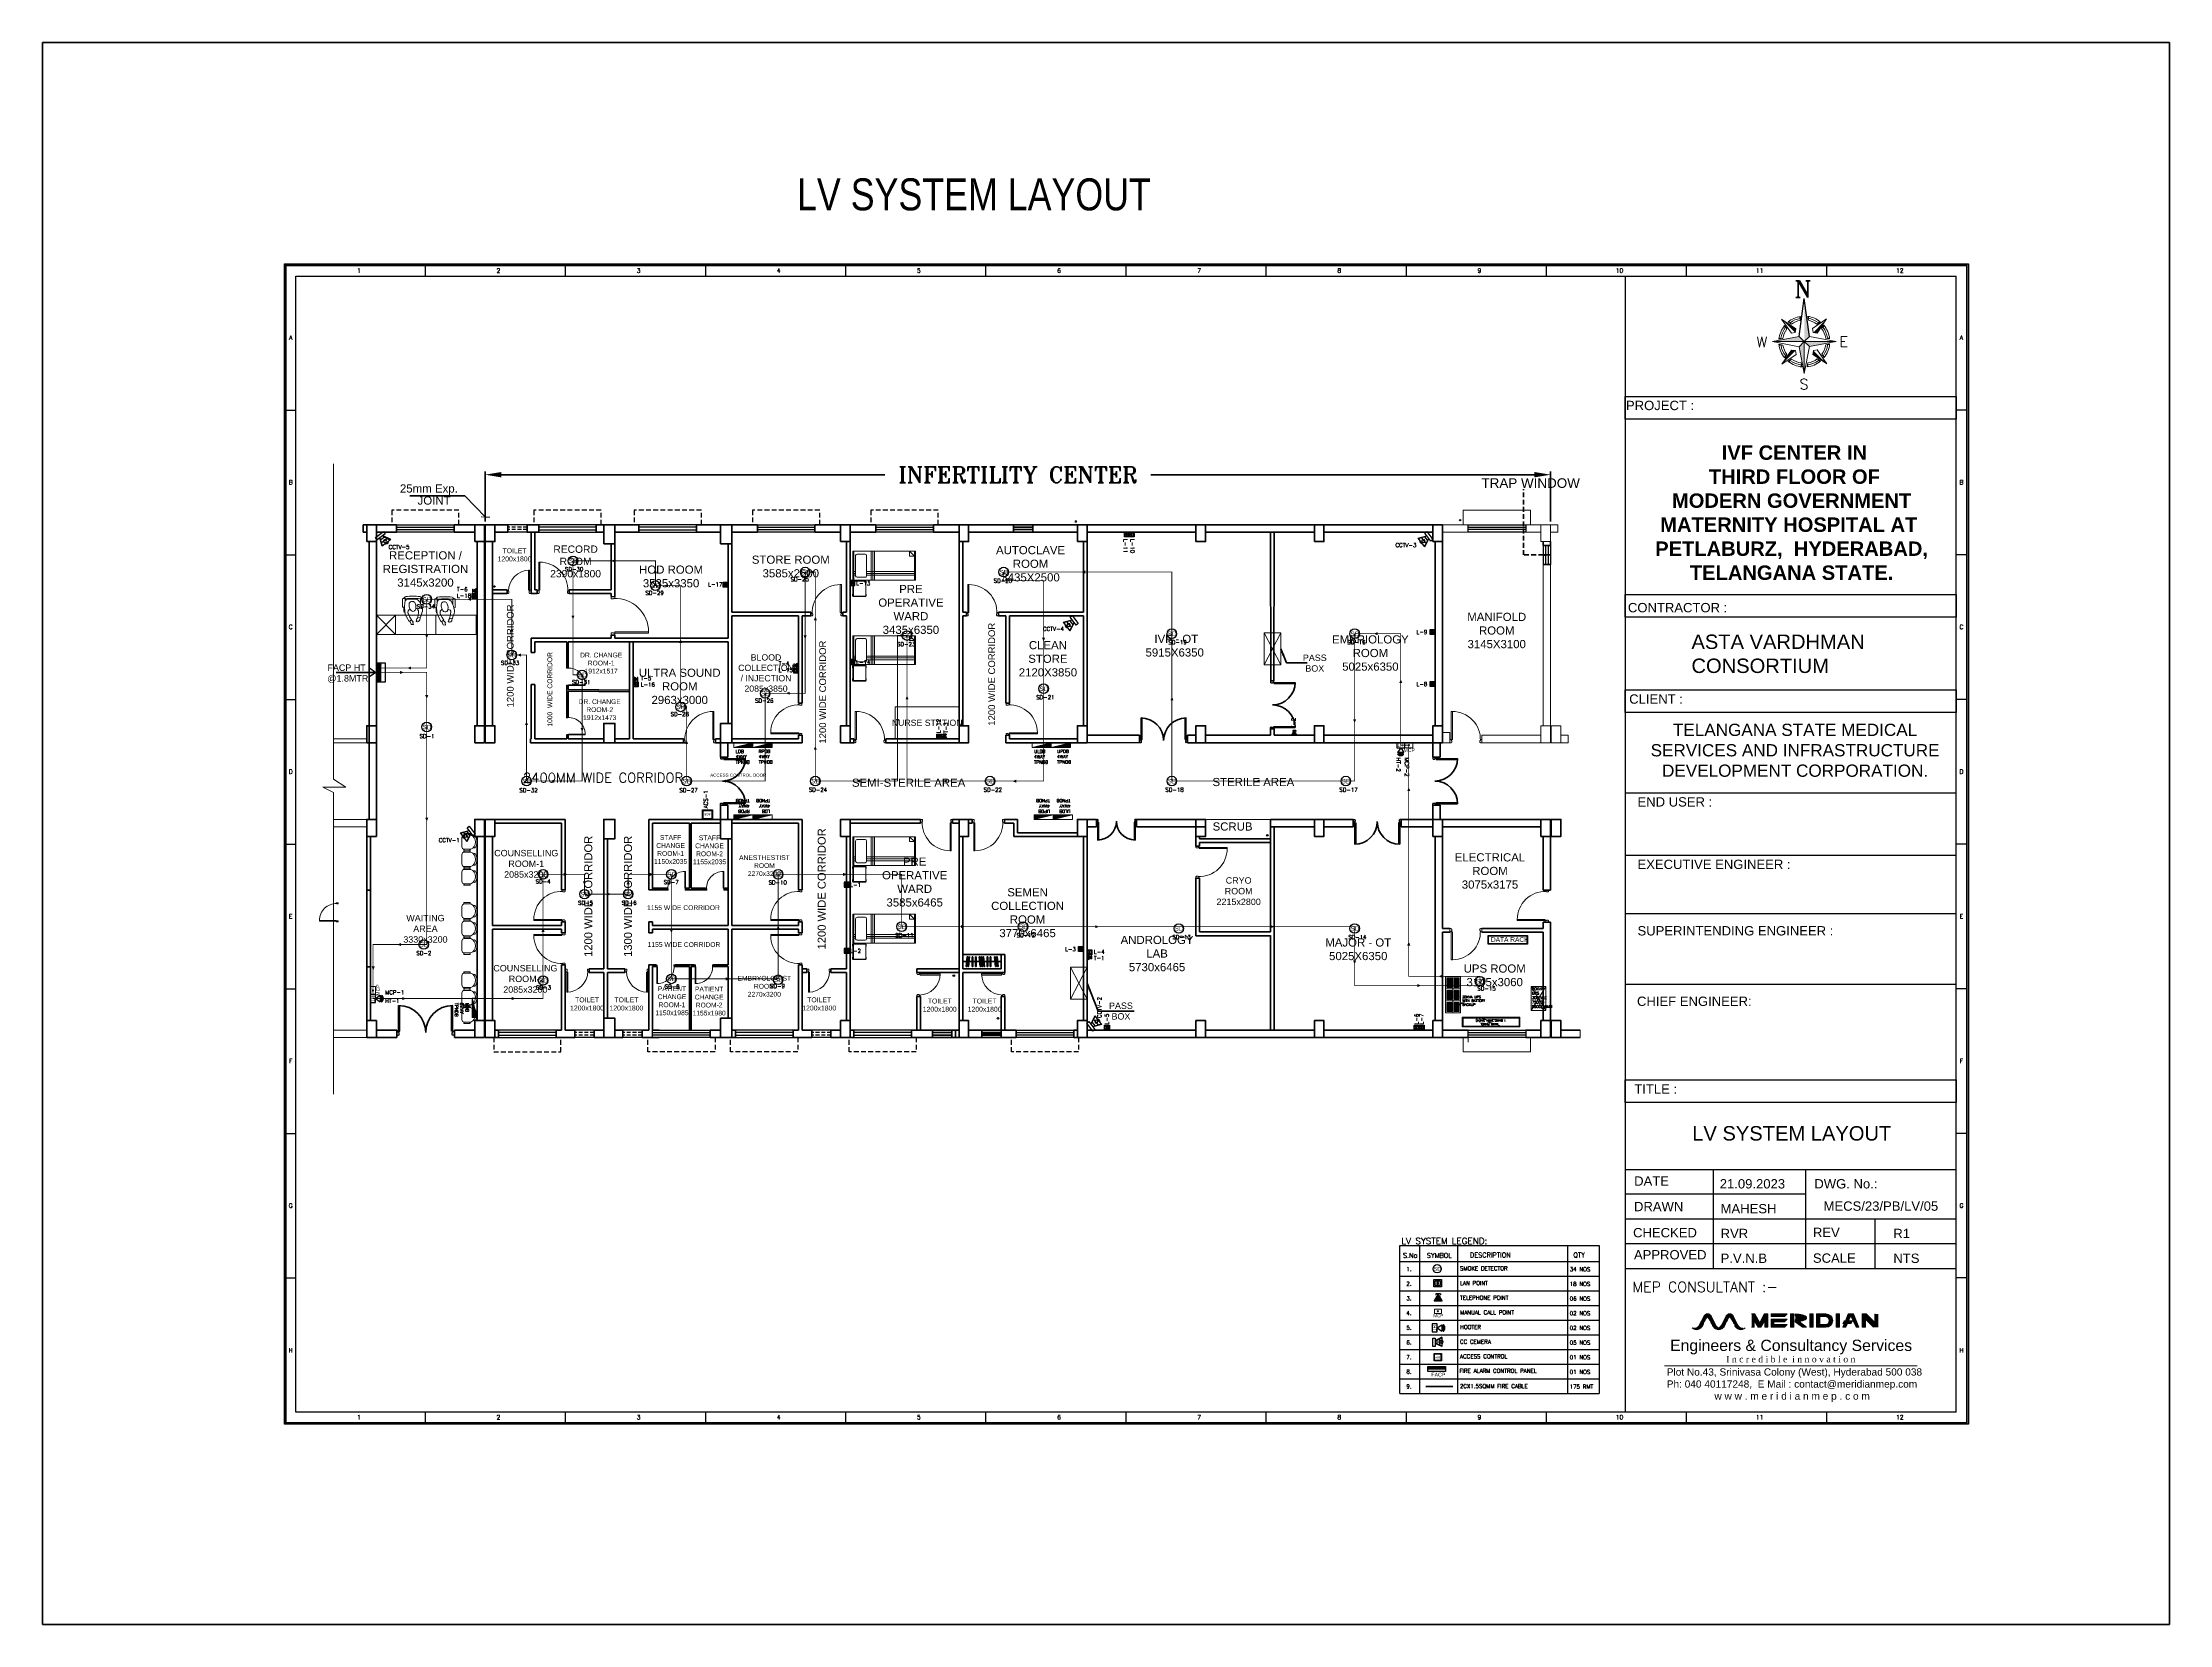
# Model space of a CAD drawing. Header units: millimetres. Extents: x 1380494 to 2061523, y -305664 to -174999.
# Drawn here: x 1794383 to 1860820, y -305664 to -256240 of the extents above; entities that cross this region are included whole.
import ezdxf
from ezdxf import colors
from ezdxf.entities.mleader import LeaderData, LeaderLine
from ezdxf.enums import TextEntityAlignment as Align
from ezdxf.math import Vec2, Vec3

# ---------------------------------------------------------------- set-up
doc = ezdxf.new("R2010")
doc.units = ezdxf.units.MM
doc.header["$LTSCALE"] = 600
doc.header["$MEASUREMENT"] = 0
doc.header["$PDMODE"] = 35
for name, pattern in [('ACAD_ISO04W100', [30, 24, -3, 0, -3]), ('CONTINU', [0]), ('DASHED2', [0.375, 0.25, -0.125]), ('HIDDEN', [0.375, 0.25, -0.125]), ('Hidden 2mm', [3, 2, -1])]:
    doc.linetypes.add(name, pattern=pattern)
for name, color, linetype, lineweight in [('AHU-N Ducting', 30, 'Continuous', 0), ('axes', 40, 'ACAD_ISO04W100', 25), ('col', 5, 'Continuous', 35), ('D.F', 251, 'Continuous', 5), ('DOOR', 144, 'Continuous', 13), ('ELE- DBS', 1, 'Continuous', 9), ('ELE. DB', 1, 'Continuous', 9), ('ELE.DB', 1, 'Continuous', 20), ('FA-BELOW SMOKE DERECTOR', 1, 'Continuous', 25), ('FA-FIRE ALARM CONTROL PANEL', 3, 'Continuous', 5), ('FA-FIRE TEXT', 7, 'Continuous', 0), ('FA-MNUAL CALL POINT', 10, 'Continuous', 20), ('FA-SMOKE DETECTOR', 191, 'Continuous', 15), ('FA-TEXT', 7, 'Continuous', 9), ('FA-ZONE-1 CABLE', 6, 'Continuous', 15), ('funiture', 30, 'Continuous', 13), ('furniture', 30, 'Continuous', 9), ('FURNITURE WALL', 8, 'Continuous', 0), ('HATCH', 8, 'Continuous', 5), ('MEP_HVAC_VRF_COPPER_PIPE', 6, 'Continuous', 9), ('P-Wall', 250, 'Continuous', 35), ('toi-fix', 46, 'Continuous', 9), ('WIN', 151, 'Continuous', 9)]:
    doc.layers.add(name, color=color, linetype=linetype, lineweight=lineweight)
doc.layers.add('AREA', color=193, linetype='Continuous', plot=False)
for name, color, linetype in [('DATA RACK', 1, 'Continuous'), ('ELE 6A SOCKET', 1, 'Continuous'), ('ELE-LIGHTING TEXT', 7, 'Continuous'), ('ELE-LIGHTING WIRRING', 7, 'Continuous'), ('ELE-TEL POINT', 4, 'Continuous'), ('ELE.ELECTRICAL PANELS', 1, 'Continuous'), ('ELE.LAN POINT', 3, 'Continuous'), ('EXP JOINT', 3, 'Continuous'), ('FA-ELECTRONIC HOOTER', 6, 'Continuous'), ('Lines', 7, 'Continuous'), ('LV-ACS', 30, 'Continuous'), ('LV.CC CEMARA', 66, 'Continuous'), ('MEP_HVAC_COPPER_PIPE', 5, 'Continuous'), ('MEP_HVAC_DRAIN_PIPE', 7, 'Continuous'), ('TEXT', 250, 'Continuous'), ('TITLE', 7, 'Continuous'), ('wall', 1, 'Continuous'), ('walls', 1, 'Continuous'), ('Window', 4, 'Continuous')]:
    doc.layers.add(name, color=color, linetype=linetype)
doc.styles.add('ARIAL', font='arial.ttf')
doc.styles.add('IRFAN', font='romans.shx')
doc.styles.add('PDF Times New Roman', font='times.ttf')
doc.styles.add('ROMANS', font='romans.shx')
doc.styles.add('ROMANT', font='romant.shx')
doc.styles.add('RT', font='romant.shx')
doc.styles.get("Standard").update_dxf_attribs({"font": 'stylu.ttf'})
doc.styles.add('style1', font='swisse.ttf', dxfattribs={"width": 0.8})
doc.styles.add('Tw Cen MT', font='TCM_____.TTF')
doc.styles.add('ZC-STYLE-3', font='romans.shx', dxfattribs={"width": 0.8})
doc.dimstyles.new('1-200 small', dxfattribs={"dimscale": 200, "dimtxt": 1.4, "dimasz": 1, "dimexe": 1, "dimexo": 1.5, "dimgap": 0.85, "dimtad": 1, "dimdec": 0, "dimzin": 0, "dimdsep": 46, "dimtxsty": 'ZC-STYLE-3', "dimblk1": 'ARCHTICK', "dimblk2": 'ARCHTICK', "dimsah": 1, "dimcen": 0.9, "dimdle": 0.1, "dimclrd": 7, "dimclre": 7, "dimclrt": 7, "dimadec": 0, "dimazin": 0, "dimtfac": 1, "dimtdec": 0, "dimtofl": 0, "dimtmove": 1, "dimatfit": 3, "dimldrblk": 'OPEN90', "dimfxl": 1, "dimtolj": 1, "dimtzin": 0, "dimlwd": -1, "dimlwe": -1, "dimarcsym": 0})
doc.dimstyles.new('CSB', dxfattribs={"dimscale": 150, "dimtxt": 1.5, "dimasz": 1.5, "dimexe": 1, "dimexo": 1, "dimgap": 1, "dimtad": 1, "dimdec": 0, "dimzin": 0, "dimdsep": 46, "dimtxsty": 'ROMANS', "dimblk": 'ARCHTICK', "dimcen": 1, "dimdle": 1, "dimclrd": 5, "dimclre": 5, "dimclrt": 6, "dimadec": 0, "dimazin": 0, "dimtfac": 1, "dimtdec": 0, "dimtix": 1, "dimtmove": 2, "dimatfit": 3, "dimldrblk": 'ARCHTICK', "dimfxl": 1, "dimtolj": 1, "dimtzin": 0, "dimarcsym": 0})
doc.dimstyles.get("Standard").update_dxf_attribs({"dimscale": 1.5, "dimtxt": 150, "dimasz": 150, "dimexe": 100, "dimexo": 100, "dimgap": 0.25, "dimtad": 0, "dimdec": 0, "dimzin": 0, "dimdsep": 46, "dimtxsty": 'ARIAL', "dimcen": 0.09, "dimdle": 100, "dimclrd": 7, "dimclre": 7, "dimclrt": 7, "dimadec": 0, "dimazin": 0, "dimtfac": 1, "dimtdec": 0, "dimtofl": 0, "dimtmove": 0, "dimatfit": 3, "dimfxl": 1, "dimtolj": 1, "dimtzin": 0, "dimarcsym": 0})

# ---------------------------------------------------------------- blocks, each defined once
blk = doc.blocks.new('A$C66962185')
at = {"layer": 'TITLE', "color": 7}
for p, q in [((30.11, -140930.66), (30.11, -140928.36)), ((60.37, -140930.66), (60.37, -140928.36)), ((90.64, -140930.66), (90.64, -140928.36)), ((120.9, -140930.66), (120.9, -140928.36)), ((151.16, -140930.66), (151.16, -140928.36)), ((181.42, -140930.66), (181.42, -140928.36)), ((211.69, -140930.66), (211.69, -140928.36)), ((241.95, -140930.66), (241.95, -140928.36)), ((272.21, -140930.66), (272.21, -140928.36)), ((302.47, -140930.66), (302.47, -140928.36)), ((332.74, -140930.66), (332.74, -140928.36)), ((363, -140959.61), (360.7, -140959.61)), ((363, -140990.86), (360.7, -140990.86)), ((363, -141022.1), (360.7, -141022.1)), ((363, -141053.35), (360.7, -141053.35)), ((363, -141084.59), (360.7, -141084.59)), ((363, -141115.84), (360.7, -141115.84)), ((363, -141147.08), (360.7, -141147.08))]:
    blk.add_line(p, q, dxfattribs=at)
at = {"layer": 'TITLE'}
for p, q in [((2.14, -140930.66), (360.7, -140930.66)), ((2.14, -141176.03), (2.14, -140930.66)), ((360.7, -141176.03), (360.7, -140930.66)), ((360.7, -141176.03), (2.14, -141176.03))]:
    blk.add_line(p, q, dxfattribs=at)
at = {"layer": 'TITLE', "color": 0}
for p, q in [((-0.15, -140959.61), (2.14, -140959.61)), ((-0.15, -140990.86), (2.14, -140990.86)), ((-0.15, -141022.1), (2.14, -141022.1)), ((-0.15, -141053.35), (2.14, -141053.35)), ((0, -141084.59), (2.14, -141084.59)), ((-0.15, -141115.84), (2.14, -141115.84)), ((-0.15, -141147.08), (2.14, -141147.08)), ((30.11, -141178.33), (30.11, -141176.03)), ((60.37, -141178.33), (60.37, -141176.03)), ((90.64, -141178.33), (90.64, -141176.03)), ((120.9, -141178.33), (120.9, -141176.03)), ((151.16, -141178.33), (151.16, -141176.03)), ((181.42, -141178.33), (181.42, -141176.03)), ((211.69, -141178.33), (211.69, -141176.03)), ((241.95, -141178.33), (241.95, -141176.03)), ((272.21, -141178.33), (272.21, -141176.03)), ((302.47, -141178.33), (302.47, -141176.03)), ((332.74, -141178.33), (332.74, -141176.03))]:
    blk.add_line(p, q, dxfattribs=at)
at = {"layer": 'TITLE', "color": 7, "const_width": 0.355}
blk.add_lwpolyline([(363, -140928.36), (363, -141178.33), (0, -141178.33), (0, -140928.36)], close=True, dxfattribs=at)
at = {"layer": 'TITLE', "color": 7, "style": 'ROMANS'}
for s, p in [('1', (15.75, -140929.48)), ('2', (45.89, -140929.48)), ('3', (76.15, -140929.48)), ('4', (106.41, -140929.48)), ('5', (136.67, -140929.48)), ('6', (166.94, -140929.48)), ('7', (197.2, -140929.48)), ('8', (227.46, -140929.48)), ('9', (257.73, -140929.48)), ('10', (287.99, -140929.48)), ('11', (318.25, -140929.48)), ('12', (348.51, -140929.48)), ('A', (361.83, -140943.96)), ('B', (361.83, -140975.21)), ('C', (361.83, -141006.45)), ('D', (361.83, -141037.7)), ('E', (361.83, -141068.94)), ('F', (361.83, -141100.19)), ('G', (361.83, -141131.44)), ('H', (361.83, -141162.68))]:
    blk.add_text(s, height=0.952, dxfattribs=at).set_placement(p, align=Align.MIDDLE)
at = {"layer": 'TITLE', "color": 0, "style": 'ROMANS'}
for s, p in [('A', (1.02, -140943.96)), ('B', (1.02, -140975.21)), ('C', (1.02, -141006.45)), ('D', (1.02, -141037.7)), ('E', (1.02, -141068.94)), ('F', (1.02, -141100.19)), ('G', (1.02, -141131.44)), ('H', (1.02, -141162.68)), ('1', (15.75, -141177.15)), ('2', (45.89, -141177.15)), ('3', (76.15, -141177.15)), ('4', (106.41, -141177.15)), ('5', (136.67, -141177.15)), ('6', (166.94, -141177.15)), ('7', (197.2, -141177.15)), ('8', (227.46, -141177.15)), ('9', (257.73, -141177.15)), ('10', (287.99, -141177.15)), ('11', (318.25, -141177.15)), ('12', (348.51, -141177.15))]:
    blk.add_text(s, height=0.952, dxfattribs=at).set_placement(p, align=Align.MIDDLE)
blk = doc.blocks.new('A$C772B36EA')
at = {"layer": 'TITLE', "color": 5}
for p in [(-343, 338), (338, 343)]:
    blk.add_line(p, (0, 2877), dxfattribs=at)
at = {"layer": 'TITLE', "color": 8, "lineweight": 5}
for p, q in [((-566, 858), (-1516, 1493)), ((-866, 553), (-1516, 1493)), ((-287, 1418), (-252, 1683)), ((-287, 1418), (-252, 1683)), ((270, 1421), (233, 1686)), ((270, 1421), (233, 1686)), ((270, 1421), (233, 1686)), ((553, 866), (1493, 1516)), ((858, 566), (1493, 1516)), ((-343, 338), (-2128, 0)), ((-2128, 0), (0, 0)), ((0, 0), (-2128, 0)), ((-338, -343), (-2128, 0)), ((-1432, 209), (-1695, 156)), ((-1173, 847), (-1326, 1068)), ((-865, 1160), (-1088, 1309)), ((-606, 597), (-866, 553)), ((-606, 597), (-566, 858)), ((0, 0), (-343, 338)), ((-343, 338), (0, 0)), ((-338, -343), (0, 0)), ((0, 0), (-338, -343)), ((0, 0), (338, 343)), ((338, 343), (0, 0)), ((0, 0), (343, -338)), ((343, -338), (0, 0)), ((0, 0), (0, -2128)), ((0, -2128), (0, 0)), ((0, 0), (2128, 0)), ((2128, 0), (0, 0)), ((338, 343), (2128, 0)), ((343, -338), (2128, 0)), ((597, 606), (553, 866)), ((597, 606), (858, 566)), ((847, 1173), (1068, 1326)), ((1160, 865), (1309, 1088)), ((1428, 230), (1692, 182)), ((-1428, -230), (-1692, -182)), ((-858, -566), (-1493, -1516)), ((-553, -866), (-1493, -1516)), ((-1160, -865), (-1309, -1088)), ((-847, -1173), (-1068, -1326)), ((-597, -606), (-858, -566)), ((-597, -606), (-553, -866)), ((-338, -343), (0, -2128)), ((343, -338), (0, -2128)), ((606, -597), (566, -858)), ((566, -858), (1516, -1493)), ((606, -597), (866, -553)), ((865, -1160), (1088, -1309)), ((866, -553), (1516, -1493)), ((1173, -847), (1326, -1068)), ((1432, -209), (1695, -156)), ((-209, -1432), (-156, -1695)), ((230, -1428), (182, -1692))]:
    blk.add_line(p, q, dxfattribs=at)
for radius, start, end in [(1702, 98.52692, 129.72625), (1575, 99.85136, 126.70773), (1702, 51.14269, 82.1348), (1575, 54.16121, 80.81434), (1702, 141.14269, 174.72625), (1575, 144.16121, 171.70773), (1447, 144.16121, 171.70773), (1447, 101.42181, 126.70773), (1447, 54.16121, 79.24868), (1447, 9.16121, 36.70773), (1575, 9.16121, 36.70773), (1702, 6.14269, 39.72625), (1702, 186.14269, 219.72625), (1575, 189.16121, 216.70773), (1447, 189.16121, 216.70773), (1702, 231.14269, 264.72625), (1575, 234.16121, 261.70773), (1447, 234.16121, 261.70773), (1702, 276.14269, 309.72625), (1447, 279.1612, 306.70773), (1575, 279.1612, 306.70773), (1447, 324.16121, 351.70773), (1575, 324.16121, 351.70773), (1702, 321.14269, 354.72625)]:
    blk.add_arc((0, 0), radius, start, end, dxfattribs=at)
at = {"layer": 'TITLE', "color": 5}
blk.add_solid([(0, 2877), (338, 343), (0, 0)], dxfattribs=at)
at = {"layer": 'TITLE', "color": 8, "lineweight": 5}
for points in [[(-1516, 1493), (-566, 858), (-606, 597)], [(-252, 1683), (-340, 1668), (-287, 1418)], [(233, 1686), (320, 1672), (270, 1421)], [(1493, 1516), (858, 566), (597, 606)], [(-2128, 0), (-343, 338), (0, 0)], [(-1684, 245), (-1695, 156), (-1432, 209)], [(-1326, 1068), (-1380, 997), (-1173, 847)], [(-1088, 1309), (-1017, 1365), (-865, 1160)], [(0, -2128), (-338, -343), (0, 0)], [(2128, 0), (343, -338), (0, 0)], [(1068, 1326), (997, 1380), (847, 1173)], [(1309, 1088), (1365, 1017), (1160, 865)], [(1680, 271), (1692, 182), (1428, 230)], [(-1680, -271), (-1692, -182), (-1428, -230)], [(-1493, -1516), (-858, -566), (-597, -606)], [(-1309, -1088), (-1365, -1017), (-1160, -865)], [(-1068, -1326), (-997, -1380), (-847, -1173)], [(1516, -1493), (566, -858), (606, -597)], [(1088, -1309), (1017, -1365), (865, -1160)], [(1326, -1068), (1380, -997), (1173, -847)], [(1684, -245), (1695, -156), (1432, -209)], [(-245, -1684), (-156, -1695), (-209, -1432)], [(271, -1680), (182, -1692), (230, -1428)]]:
    blk.add_solid(points, dxfattribs=at)
blk = doc.blocks.new('MECS')
at = {"layer": 'AHU-N Ducting', "lineweight": 0}
for color, points in [(160, [(0.513, 0.909, -0.255342), (0.515, 0.912, -0.046847), (0.522, 0.929, -0.026654), (0.534, 0.952, -0.067185), (0.556, 0.983, -0.027641), (0.574, 1.003), (0.577, 1.006, 0.172136), (0.551, 1.012, 0.247314), (0.52, 0.99), (0.472, 0.896, -0.018001), (0.47, 0.892, -0.031918), (0.466, 0.887, -0.107063), (0.458, 0.878, -0.068722), (0.445, 0.87, -0.110082), (0.433, 0.866, -0.048168), (0.422, 0.865, -0.255342), (0.422, 0.865, -0.105522), (0.41, 0.866, -0.052874), (0.399, 0.87, 0.050549), (0.409, 0.862, 0.15879), (0.448, 0.851, 0.025573), (0.455, 0.852, 0.056901), (0.47, 0.858, 0.076128), (0.493, 0.875, 0.056355), (0.507, 0.895)]), (150, [(0.574, 1.003), (0.556, 0.983, -0.088717), (0.599, 0.909), (0.606, 0.895, 0.090805), (0.626, 0.869, 0.094622), (0.647, 0.865, 0.097626), (0.668, 0.869, -0.179862), (0.639, 0.896), (0.591, 0.99, 0.136823), (0.577, 1.006, 0.004233)]), (160, [(0.739, 0.909, -0.255342), (0.74, 0.912, -0.046847), (0.747, 0.929, -0.026654), (0.759, 0.952, -0.067185), (0.781, 0.983, -0.027641), (0.799, 1.003), (0.802, 1.006, 0.172136), (0.776, 1.012, 0.247314), (0.745, 0.99), (0.697, 0.896, -0.018001), (0.695, 0.892, -0.031918), (0.691, 0.887, -0.107063), (0.683, 0.878, -0.068722), (0.67, 0.87, -0.110082), (0.658, 0.866, -0.048168), (0.647, 0.865, -0.255342), (0.647, 0.865, -0.105522), (0.635, 0.866, -0.052874), (0.624, 0.87, 0.050549), (0.634, 0.862, 0.15879), (0.673, 0.851, 0.025573), (0.68, 0.852, 0.056901), (0.695, 0.858, 0.076128), (0.718, 0.875, 0.056355), (0.732, 0.895)]), (160, [(0.689, 0.865, -0.097626), (0.668, 0.869, -0.097626), (0.647, 0.865, -0.094622), (0.626, 0.869, 0.087249), (0.652, 0.853, 0.25446), (0.712, 0.87, -0.106044)]), (150, [(0.799, 1.003), (0.781, 0.983, -0.082822), (0.824, 0.909), (0.831, 0.895, 0.090805), (0.851, 0.869, 0.094622), (0.872, 0.865, 0.097626), (0.893, 0.869, -0.179862), (0.864, 0.896), (0.816, 0.99, 0.136823), (0.802, 1.006, 0.004233)]), (150, [(0.914, 0.865, -0.097626), (0.893, 0.869, -0.097626), (0.872, 0.865, -0.094622), (0.851, 0.869, 0.087249), (0.877, 0.853, 0.25446), (0.937, 0.87, -0.106044)]), (1, [(1.03, 0.944), (1.071, 0.876), (1.098, 0.876), (1.139, 0.944), (1.139, 0.876), (1.167, 0.876), (1.167, 1.012), (1.132, 1.012), (1.086, 0.92), (1.037, 1.012), (1.003, 1.012), (1.003, 0.876), (1.03, 0.876)]), (251, [(1.201, 1.012), (1.201, 0.985), (1.337, 0.985), (1.364, 1.012)]), (251, [(1.201, 0.957), (1.201, 0.876), (1.337, 0.876), (1.364, 0.903), (1.228, 0.903), (1.228, 0.93), (1.337, 0.93), (1.364, 0.957)]), (251, [(1.398, 0.876), (1.432, 0.876), (1.432, 1.012), (1.398, 1.012)]), (251, [(1.63, 1.012), (1.596, 1.012), (1.596, 0.876), (1.63, 0.876)]), (251, [(1.896, 1.012), (1.862, 1.012), (1.862, 0.876), (1.896, 0.876)]), (251, [(2.011, 0.913), (2.027, 0.94), (1.943, 0.94), (1.93, 0.913)]), (251, [(1.976, 0.913), (1.945, 0.913), (1.93, 0.876), (1.959, 0.876)]), (251, [(2.011, 0.99), (2.064, 0.876), (2.093, 0.876), (2.039, 1.012), (1.984, 1.012), (1.956, 0.94), (1.989, 0.94)]), (251, [(2.161, 0.959), (2.243, 0.876), (2.291, 0.876), (2.291, 1.012), (2.257, 1.012), (2.257, 0.924), (2.168, 1.012), (2.127, 1.012), (2.127, 0.876), (2.161, 0.876)])]:
    blk.add_hatch(color=color, dxfattribs=at).paths.add_polyline_path(points)
h = blk.add_hatch(color=251, dxfattribs=at)
edge = h.paths.add_edge_path()
edge.add_ellipse((1.446, 0.971), major_axis=(-0.116, 0), ratio=0.352941, start_angle=110.1798, end_angle=270)
edge.add_line((1.446, 1.012), (1.446, 0.992))
edge.add_ellipse((1.446, 0.971), major_axis=(-0.0701, 0), ratio=0.291522, start_angle=90, end_angle=270, ccw=False)
edge.add_line((1.446, 0.951), (1.446, 0.93))
edge.add_line((1.446, 0.93), (1.519, 0.876))
edge.add_line((1.519, 0.876), (1.562, 0.876))
edge.add_line((1.562, 0.876), (1.486, 0.933))
h = blk.add_hatch(color=251, dxfattribs=at)
h.paths.add_polyline_path([(1.664, 0.876), (1.759, 0.876, 1), (1.759, 1.012), (1.664, 1.012)])
h.paths.add_polyline_path([(1.698, 0.985), (1.751, 0.985, -1), (1.751, 0.903), (1.698, 0.903)], flags=16)
at = {"layer": 'AHU-N Ducting', "color": 160, "lineweight": 0}
for p, q in [((0.472, 0.896, -0.005), (0.52, 0.99, -0.005)), ((0.507, 0.895, -0.005), (0.513, 0.909, -0.005)), ((0.697, 0.896, -0.005), (0.745, 0.99, -0.005)), ((0.732, 0.895, -0.005), (0.739, 0.909, -0.005))]:
    blk.add_line(p, q, dxfattribs=at)
at = {"layer": 'AHU-N Ducting', "color": 150, "lineweight": 0}
for p, q in [((0.639, 0.896, -0.005), (0.591, 0.99, -0.005)), ((0.606, 0.895, -0.005), (0.599, 0.909, -0.005)), ((0.864, 0.896, -0.005), (0.816, 0.99, -0.005))]:
    blk.add_line(p, q, dxfattribs=at)
at = {"layer": 'AHU-N Ducting', "color": 1, "lineweight": 0}
for p, q in [((1.003, 1.012, -0.005), (1.037, 1.012, -0.005)), ((1.03, 0.876, -0.005), (1.003, 0.876, -0.005)), ((1.03, 0.944, -0.005), (1.071, 0.876, -0.005)), ((1.03, 0.876, -0.005), (1.03, 0.944, -0.005)), ((1.03, 0.876, -0.005), (1.03, 0.944, -0.005)), ((1.037, 1.012, -0.005), (1.086, 0.92, -0.005)), ((1.071, 0.876, -0.005), (1.098, 0.876, -0.005)), ((1.132, 1.012, -0.005), (1.086, 0.92, -0.005)), ((1.139, 0.944, -0.005), (1.098, 0.876, -0.005)), ((1.167, 1.012, -0.005), (1.132, 1.012, -0.005)), ((1.134, 1.012, -0.005), (1.162, 1.012, -0.005)), ((1.139, 0.876, -0.005), (1.139, 0.944, -0.005)), ((1.139, 0.876, -0.005), (1.139, 0.944, -0.005)), ((1.139, 0.876, -0.005), (1.167, 0.876, -0.005)), ((1.167, 0.876, -0.005), (1.167, 1.012, -0.005))]:
    blk.add_line(p, q, dxfattribs=at)
at = {"layer": 'AHU-N Ducting', "color": 251, "lineweight": 0}
for p, q in [((1.201, 1.012, -0.005), (1.364, 1.012, -0.005)), ((1.201, 0.985, -0.005), (1.201, 1.012, -0.005)), ((1.201, 0.985, -0.005), (1.337, 0.985, -0.005)), ((1.201, 0.957, -0.005), (1.364, 0.957, -0.005)), ((1.201, 0.876, -0.005), (1.201, 0.957, -0.005)), ((1.201, 0.876, -0.005), (1.337, 0.876, -0.005)), ((1.228, 0.93, -0.005), (1.337, 0.93, -0.005)), ((1.228, 0.903, -0.005), (1.228, 0.93, -0.005)), ((1.228, 0.903, -0.005), (1.364, 0.903, -0.005)), ((1.337, 0.985, -0.005), (1.364, 1.012, -0.005)), ((1.337, 0.93, -0.005), (1.364, 0.957, -0.005)), ((1.337, 0.876, -0.005), (1.364, 0.903, -0.005)), ((1.398, 1.012, -0.005), (1.432, 1.012, -0.005)), ((1.398, 1.012, -0.005), (1.398, 0.876, -0.005)), ((1.398, 0.876, -0.005), (1.432, 0.876, -0.005)), ((1.432, 1.012, -0.005), (1.432, 0.876, -0.005)), ((1.446, 1.012, -0.005), (1.446, 0.992, -0.005)), ((1.446, 0.93, -0.005), (1.446, 0.951, -0.005)), ((1.446, 0.93, -0.005), (1.519, 0.876, -0.005)), ((1.486, 0.933, -0.005), (1.562, 0.876, -0.005)), ((1.519, 0.876, -0.005), (1.562, 0.876, -0.005)), ((1.596, 1.012, -0.005), (1.63, 1.012, -0.005)), ((1.596, 0.876, -0.005), (1.596, 1.012, -0.005)), ((1.596, 0.876, -0.005), (1.63, 0.876, -0.005)), ((1.63, 1.012, -0.005), (1.63, 0.876, -0.005)), ((1.664, 1.012, -0.005), (1.759, 1.012, -0.005)), ((1.664, 1.012, -0.005), (1.664, 0.876, -0.005)), ((1.664, 0.876, -0.005), (1.759, 0.876, -0.005)), ((1.698, 0.985, -0.005), (1.751, 0.985, -0.005)), ((1.698, 0.985, -0.005), (1.698, 0.903, -0.005)), ((1.698, 0.903, -0.005), (1.751, 0.903, -0.005)), ((1.862, 1.012, -0.005), (1.896, 1.012, -0.005)), ((1.862, 0.876, -0.005), (1.862, 1.012, -0.005)), ((1.862, 0.876, -0.005), (1.896, 0.876, -0.005)), ((1.896, 1.012, -0.005), (1.896, 0.876, -0.005)), ((1.93, 0.913, -0.005), (1.943, 0.94, -0.005)), ((2.011, 0.913, -0.005), (1.93, 0.913, -0.005)), ((1.93, 0.876, -0.005), (1.945, 0.913, -0.005)), ((1.959, 0.876, -0.005), (1.93, 0.876, -0.005)), ((2.027, 0.94, -0.005), (1.943, 0.94, -0.005)), ((1.956, 0.94, -0.005), (1.984, 1.012, -0.005)), ((1.959, 0.876, -0.005), (1.976, 0.913, -0.005)), ((1.984, 1.012, -0.005), (2.039, 1.012, -0.005)), ((1.989, 0.94, -0.005), (2.011, 0.99, -0.005)), ((2.064, 0.876, -0.005), (2.011, 0.99, -0.005)), ((2.027, 0.94, -0.005), (2.011, 0.913, -0.005)), ((2.093, 0.876, -0.005), (2.039, 1.012, -0.005)), ((2.064, 0.876, -0.005), (2.093, 0.876, -0.005)), ((2.127, 1.012, -0.005), (2.168, 1.012, -0.005)), ((2.127, 0.876, -0.005), (2.127, 1.012, -0.005)), ((2.127, 0.876, -0.005), (2.161, 0.876, -0.005)), ((2.243, 0.876, -0.005), (2.161, 0.959, -0.005)), ((2.161, 0.876, -0.005), (2.161, 0.959, -0.005)), ((2.168, 1.012, -0.005), (2.257, 0.924, -0.005)), ((2.257, 0.924, -0.005), (2.257, 1.012, -0.005))]:
    blk.add_line(p, q, dxfattribs=at)
at = {"layer": 'AHU-N Ducting', "color": 251, "lineweight": 0, "ltscale": 0.85}
blk.add_line((0.117, 0.483, -0.006), (2.686, 0.483, -0.006), dxfattribs=at)
at = {"layer": 'AHU-N Ducting', "color": 160, "lineweight": 0}
for centre, radius, start, end in [((0.445, 0.916, -0.005), 0.0652, 225.1548, 282.2607), ((0.422, 0.921, -0.005), 0.0561, 245.9054, 270.1184), ((0.422, 0.921, -0.005), 0.0561, 270, 333.0888), ((0.425, 0.94, -0.005), 0.0938, 291.3378, 331.2105), ((0.742, 0.829, -0.005), 0.242, 132.9373, 160.5981), ((0.556, 0.972, -0.005), 0.0401, 90, 153.0888), ((0.556, 0.972, -0.005), 0.0401, 26.9112, 90), ((0.686, 0.936, -0.005), 0.09, 207.3023, 248.0019), ((0.67, 0.916, -0.005), 0.0652, 225.1548, 282.2607), ((0.647, 0.921, -0.005), 0.0561, 245.9054, 270.1184), ((0.647, 0.921, -0.005), 0.0561, 270, 333.0888), ((0.666, 0.916, -0.005), 0.0652, 257.808, 314.8452), ((0.689, 0.921, -0.005), 0.0561, 245.9054, 270.1184), ((0.65, 0.94, -0.005), 0.0938, 291.3378, 331.2105), ((0.967, 0.829, -0.005), 0.242, 132.9373, 160.5981), ((0.781, 0.972, -0.005), 0.0401, 90, 153.0888), ((0.781, 0.972, -0.005), 0.0401, 26.9112, 90)]:
    blk.add_arc(centre, radius, start, end, dxfattribs=at)
at = {"layer": 'AHU-N Ducting', "color": 150, "lineweight": 0}
for centre, radius, start, end in [((0.369, 0.826, -0.005), 0.244, 19.8278, 40.1072), ((0.646, 0.921, -0.005), 0.0561, 248.4971, 270.1184), ((0.689, 0.925, -0.005), 0.06, 206.9112, 270), ((0.689, 0.921, -0.005), 0.0561, 206.9112, 270), ((0.689, 0.921, -0.005), 0.0561, 206.9112, 270), ((0.647, 0.921, -0.005), 0.0561, 270, 292.3036), ((0.579, 0.816, -0.005), 0.262, 20.8244, 39.7594), ((0.911, 0.936, -0.005), 0.09, 207.3023, 248.0019), ((0.872, 0.921, -0.005), 0.0561, 248.4971, 270.1184), ((0.914, 0.921, -0.005), 0.0561, 206.9112, 270), ((0.872, 0.921, -0.005), 0.0561, 270, 292.3036), ((0.891, 0.916, -0.005), 0.0652, 257.7393, 314.8452), ((0.914, 0.921, -0.005), 0.0561, 245.9054, 270.1184)]:
    blk.add_arc(centre, radius, start, end, dxfattribs=at)
at = {"layer": 'AHU-N Ducting', "color": 251, "lineweight": 0}
for centre, radius in [((1.751, 0.944, -0.005), 0.0409), ((1.759, 0.944, -0.005), 0.0681)]:
    blk.add_arc(centre, radius, 270, 90, dxfattribs=at)
for major_axis, ratio, start_param in [((-0.116, 0), 0.352941, 1.923001), ((-0.0701, 0), 0.291522, 1.570796)]:
    blk.add_ellipse((1.446, 0.971, -0.005), major_axis=major_axis, ratio=ratio, start_param=start_param, end_param=4.712389, dxfattribs=at)
at = {"layer": 'AHU-N Ducting', "color": 251, "lineweight": 0, "attachment_point": 1, "style": 'ARIAL'}
for s, insert, char_height, width in [('{\\C1;Engineers & Consultancy Services \\P}', (0.175, 0.749, -0.015), 0.11475, 24.25437), ('{\\C252;Plot No.43, Srinivasa Colony (West), Hyderabad 500 038\\PPh: 040 40117248,  E Mail : contact@meridianmep.com\\P                 w w w . m e r i d i a n m e p . c o m }', (0.141, 0.458, -0.006), 0.07344, 2.63264)]:
    blk.add_mtext(s, dxfattribs=dict(at, insert=insert, char_height=char_height, width=width))
at = {"layer": 'AHU-N Ducting', "color": 251, "lineweight": 0, "ltscale": 0.85, "insert": (1.402, 0.551, -0.006), "char_height": 0.06518, "attachment_point": 5, "line_spacing_factor": 0.6, "style": 'ARIAL'}
blk.add_mtext('{\\FBatang|c0;\\C5;I n c r e d i b l e  i n n o v a t i o n\\P}', dxfattribs=at)
blk = doc.blocks.new('A$C19B8274B')
at = {"layer": 'DOOR'}
blk.add_line((-45, 925), (-80, 925), dxfattribs=at)
at = {"layer": 'DOOR', "color": 8}
for p, q in [((-80, 50), (-80, 925)), ((-45, 50), (-45, 925)), ((-45, 50), (-80, 50)), ((-955, -50), (-955, -47.5)), ((-940, -35), (-942.5, -35)), ((-60, -35), (-57.5, -35)), ((-45, -50), (-45, -47.5))]:
    blk.add_line(p, q, dxfattribs=at)
for points in [[(-940, 15), (-955, 15), (-955, 50), (-1000, 50), (-1000, -50), (-955, -50)], [(-940, -35), (-940, 15)], [(-60, 15), (-45, 15), (-45, 50), (0, 50), (0, -50), (-45, -50)], [(-60, -35), (-60, 15)]]:
    blk.add_lwpolyline(points, dxfattribs=at)
for centre, radius, start, end in [((-80, 50), 875, 90, 182.29244), ((-955, -35), 12.5, 270, 0), ((-45, -35), 12.5, 180, 270)]:
    blk.add_arc(centre, radius, start, end, dxfattribs=at)
blk = doc.blocks.new('A$C45A5314D')
at = {"layer": 'furniture', "color": 8, "ltscale": 0.75}
for p, q in [((-1962, 946), (-1950, 946)), ((-1962, 946), (-1950, 946)), ((-1962, 946), (-1962, 887)), ((-1962, 944), (-1950, 944)), ((-1962, 943), (-1950, 943)), ((-1962, 941), (-1950, 941)), ((-1962, 939), (-1950, 939)), ((-1962, 936), (-1950, 936)), ((-1962, 932), (-1950, 932)), ((-1962, 927), (-1950, 927)), ((-1962, 921), (-1950, 921)), ((-1962, 913), (-1950, 913)), ((-1962, 907), (-1950, 907)), ((-1962, 902), (-1950, 902)), ((-1962, 898), (-1950, 898)), ((-1962, 895), (-1950, 895)), ((-1962, 892), (-1950, 892)), ((-1962, 891), (-1950, 891)), ((-1962, 889), (-1950, 889)), ((-1962, 888), (-1950, 888)), ((-1962, 887), (-1950, 887)), ((-1950, 967), (-1550, 967)), ((-1950, 467), (-1950, 967)), ((-1930, 948), (-1930, 487)), ((-1930, 948), (-1550, 948)), ((-1550, 967), (-1550, 467)), ((-1538, 946), (-1550, 946)), ((-1538, 946), (-1550, 946)), ((-1538, 944), (-1550, 944)), ((-1538, 943), (-1550, 943)), ((-1538, 941), (-1550, 941)), ((-1538, 939), (-1550, 939)), ((-1538, 936), (-1550, 936)), ((-1538, 932), (-1550, 932)), ((-1538, 927), (-1550, 927)), ((-1538, 921), (-1550, 921)), ((-1538, 913), (-1550, 913)), ((-1538, 907), (-1550, 907)), ((-1538, 902), (-1550, 902)), ((-1538, 898), (-1550, 898)), ((-1538, 895), (-1550, 895)), ((-1538, 892), (-1550, 892)), ((-1538, 891), (-1550, 891)), ((-1538, 889), (-1550, 889)), ((-1538, 888), (-1550, 888)), ((-1538, 887), (-1550, 887)), ((-1538, 946), (-1538, 887)), ((-1962, 545), (-1950, 545)), ((-1962, 545), (-1950, 545)), ((-1962, 545), (-1962, 486)), ((-1962, 543), (-1950, 543)), ((-1962, 542), (-1950, 542)), ((-1962, 540), (-1950, 540)), ((-1962, 538), (-1950, 538)), ((-1962, 535), (-1950, 535)), ((-1962, 531), (-1950, 531)), ((-1962, 526), (-1950, 526)), ((-1962, 520), (-1950, 520)), ((-1962, 512), (-1950, 512)), ((-1962, 506), (-1950, 506)), ((-1962, 501), (-1950, 501)), ((-1962, 497), (-1950, 497)), ((-1962, 494), (-1950, 494)), ((-1962, 491), (-1950, 491)), ((-1962, 490), (-1950, 490)), ((-1962, 488), (-1950, 488)), ((-1962, 487), (-1950, 487)), ((-1962, 486), (-1950, 486)), ((-1962, 486), (-1950, 486)), ((-1550, 467), (-1950, 467)), ((-1550, 487), (-1930, 487)), ((-1538, 545), (-1550, 545)), ((-1538, 545), (-1550, 545)), ((-1538, 543), (-1550, 543)), ((-1538, 542), (-1550, 542)), ((-1538, 540), (-1550, 540)), ((-1538, 538), (-1550, 538)), ((-1538, 535), (-1550, 535)), ((-1538, 531), (-1550, 531)), ((-1538, 526), (-1550, 526)), ((-1538, 520), (-1550, 520)), ((-1538, 512), (-1550, 512)), ((-1538, 506), (-1550, 506)), ((-1538, 501), (-1550, 501)), ((-1538, 497), (-1550, 497)), ((-1538, 494), (-1550, 494)), ((-1538, 491), (-1550, 491)), ((-1538, 490), (-1550, 490)), ((-1538, 488), (-1550, 488)), ((-1538, 487), (-1550, 487)), ((-1538, 486), (-1550, 486)), ((-1538, 545), (-1538, 486))]:
    blk.add_line(p, q, dxfattribs=at)
at = {"layer": 'furniture', "color": 8}
for p, q in [((0, 450), (-1950, 450)), ((-1950, 450), (-1950, -450)), ((-1920, 450), (-1920, -450)), ((-1920, 300), (-1869, 300)), ((-1920, 241), (-1869, 241)), ((-1920, 182), (-1869, 182)), ((-1869, 313), (-1869, -313)), ((-1572, 362), (-1820, 362)), ((-1523, 313), (-1523, -313)), ((-1523, 300), (-30, 300)), ((-1523, 241), (-30, 241)), ((-1523, 182), (-30, 182)), ((-1377, -450), (-1377, 450)), ((-1327, -450), (-1327, 450)), ((-1277, -450), (-1277, 450)), ((-30, -450), (-30, 450)), ((0, -450), (0, 450)), ((-1950, -450), (0, -450)), ((-1820, -362), (-1572, -362)), ((-180, -450), (-30, -300)), ((-180, -450), (-180, -300)), ((-30, -300), (-180, -300))]:
    blk.add_line(p, q, dxfattribs=at)
at = {"layer": 'furniture', "color": 8, "ltscale": 0.75}
for centre, start, end in [((-1876, 917), 161.07537, 198.92466), ((-1624, 917), 341.07537, 18.92466), ((-1876, 516), 161.07537, 198.92466), ((-1624, 516), 341.07537, 18.92466)]:
    blk.add_arc(centre, 91.1, start, end, dxfattribs=at)
at = {"layer": 'furniture', "color": 8}
for centre, start, end in [((-1820, 313), 90.00001, 180.00001), ((-1572, 313), 0.00001, 90.00001), ((-1820, -313), 180.00001, 270.00001), ((-1572, -313), 270.00001, 0.00001)]:
    blk.add_arc(centre, 49.2, start, end, dxfattribs=at)
blk = doc.blocks.new('750')
at = {"layer": 'DOOR', "color": 8}
for p, q in [((-50, 705), (-47.5, 705)), ((-35, 690), (-35, 692.5)), ((-50, 45), (-47.5, 45)), ((-35, 60), (-35, 57.5)), ((50, 45), (50, 80)), ((50, 80), (675, 80)), ((50, 45), (675, 45)), ((675, 45), (675, 80))]:
    blk.add_line(p, q, dxfattribs=at)
for points in [[(15, 690), (15, 705), (50, 705), (50, 750), (-50, 750), (-50, 705)], [(-35, 690), (15, 690)], [(15, 60), (15, 45), (50, 45), (50, 0), (-50, 0), (-50, 45)], [(-35, 60), (15, 60)]]:
    blk.add_lwpolyline(points, dxfattribs=at)
for centre, radius, start, end in [((-35, 705), 12.5, 180, 270), ((15, 45), 660, 0, 90), ((-35, 45), 12.5, 90, 180)]:
    blk.add_arc(centre, radius, start, end, dxfattribs=at)
blk = doc.blocks.new('W1800')
at = {"layer": 'wall', "color": 7}
for p, q in [((0, -58), (0, 173)), ((1800, 173), (1800, -58))]:
    blk.add_line(p, q, dxfattribs=at)
at = {"layer": 'Window'}
for p, q in [((0, 173), (1800, 173)), ((0, 98), (1800, 98)), ((1800, 18), (0, 18)), ((1800, -58), (0, -58))]:
    blk.add_line(p, q, dxfattribs=at)
blk = doc.blocks.new('CH1')
for p, q in [((7.8, 8.9), (15.5, 8.9)), ((8.9, 10.6), (16.1, 10.6)), ((18.7, -5.7), (18.7, 5.7)), ((7.8, -8.9), (15.5, -8.9)), ((8.9, -10.6), (16.1, -10.6))]:
    blk.add_line(p, q)
for centre, radius, start, end in [((11.3, 0), 11.3, 141.456, 218.544), ((11.3, 0), 9.53, 111.6314, 248.3686), ((2.9, 6.2), 0.935, 339.0298, 121.3377), ((9.8, 9.9), 1.13, 139.8035, 247.8585), ((15.5, 5.7), 3.19, 0, 90), ((15.2, 9.9), 1.13, 292.1415, 40.1965), ((2.9, -6.2), 0.935, 238.6623, 20.9702), ((9.8, -9.9), 1.13, 112.1415, 220.1965), ((15.5, -5.7), 3.19, 270, 0), ((15.2, -9.9), 1.13, 319.8035, 67.8585)]:
    blk.add_arc(centre, radius, start, end)
blk = doc.blocks.new('A$C32852038')
at = {"xscale": 25.40000009536743, "yscale": 25.39999985694885, "zscale": 25.39999999999785, "rotation": 90}
blk.add_blockref('CH1', (0, -476), dxfattribs=at)
blk = doc.blocks.new('*D170')
at = {"layer": 'D.F', "color": 5, "lineweight": -2, "transparency": 16777216}
for p, q in [((3700, 16120), (3700, 17682)), ((4200, 17582), (16182, 17582)), ((36475, 17582), (24493, 17582)), ((36975, 16120), (36975, 17682))]:
    blk.add_line(p, q, dxfattribs=at)
at = {"layer": 'D.F', "color": 5, "transparency": 16777216}
for points in [[(4200, 17665), (4200, 17498), (3700, 17582)], [(36475, 17665), (36475, 17498), (36975, 17582)]]:
    blk.add_solid(points, dxfattribs=at)
at = {"layer": 'Defpoints', "color": 0, "transparency": 16777216}
for p in [(3700, 17582), (3700, 16020), (36975, 16020)]:
    blk.add_point(p, dxfattribs=at)
at = {"layer": 'D.F', "color": 7, "transparency": 16777216, "insert": (20337, 17582), "char_height": 750, "attachment_point": 5, "style": 'ROMANT'}
blk.add_mtext('\\A1;{\\H0.6667x;INFERTILITY CENTER}', dxfattribs=at)
blk = doc.blocks.new('A$C749C31A5')
for p, q in [((158, 607), (82, 617)), ((88, 617), (96, 677)), ((99, 684), (126, 712)), ((132, 715), (163, 726)), ((152, 585), (158, 607)), ((173, 725), (195, 716)), ((288, 755), (275, 799)), ((280, 806), (329, 804)), ((281, 738), (283, 739)), ((336, 674), (281, 730)), ((396, 718), (325, 666)), ((325, 666), (373, 594)), ((343, 795), (380, 706)), ((506, 518), (396, 718)), ((0, 297), (0, 75)), ((12, 63), (54, 63)), ((18, 315), (39, 315)), ((36, 63), (36, 56)), ((54, 38), (57, 38)), ((72, 221), (72, 80)), ((98, 157), (129, 119)), ((126, 448), (127, 450)), ((127, 450), (130, 478)), ((129, 119), (169, 94)), ((130, 478), (136, 515)), ((136, 515), (142, 548)), ((142, 548), (152, 585)), ((162, 371), (148, 385)), ((179, 362), (162, 371)), ((169, 94), (423, 80)), ((206, 350), (179, 362)), ((207, 359), (202, 318)), ((212, 380), (207, 359)), ((221, 397), (212, 380)), ((287, 145), (314, 146)), ((314, 146), (334, 149)), ((334, 149), (360, 158)), ((383, 333), (356, 388)), ((384, 366), (370, 361)), ((373, 594), (409, 525)), ((417, 401), (384, 366)), ((409, 525), (429, 481)), ((432, 457), (428, 425)), ((510, 141), (510, 80)), ((531, 330), (512, 501)), ((514, 154), (515, 164)), ((515, 164), (531, 321)), ((524, 38), (527, 38)), ((527, 63), (569, 63)), ((531, 315), (563, 315)), ((544, 425), (544, 315)), ((545, 63), (545, 56)), ((581, 297), (581, 75))]:
    blk.add_line(p, q)
for centre, major_axis, start_param, end_param in [((1922, -82), (-1392, 1392), 0.422326, 0.524594), ((109, 675), (9.48, 9.48), 1.575781, 2.235741), ((136, 702), (-9.48, 9.48), -0.459579, 0.004984), ((208, 587), (-44.7, 44.7), -0.389622, 0.44073), ((168, 713), (9.48, 9.48), 0.392715, 1.111217), ((224, 675), (31.1, 31.1), 1.473299, 2.900347), ((182, 650), (3.16, 3.16), 4.322767, 6.041939), ((193, 712), (-3.16, 3.16), 3.044095, 5.105104), ((280, 801), (-3.64, 3.64), -0.820791, 1.065616), ((284, 734), (3.64, 3.64), 1.454932, 3.132464), ((273, 751), (-10.9, 10.9), 3.025729, 4.207208), ((329, 789), (10.9, 10.9), 5.894858, 7.03319), ((18, 297), (12.6, 12.6), 0.785398, 2.356194), ((12, 75), (8.63, 8.63), 2.356194, 3.926991), ((107, 403), (-63.2, 63.2), 0.524594, 1.034846), ((1343, 718), (-365, 1316), 1.549601, 1.723123), ((54, 56), (-13, 13), 0.785398, 2.356194), ((54, 80), (-12.6, 12.6), 2.356194, 3.926991), ((88, 41), (-22.2, 22.2), -0.785398, 2.356194), ((291, 2090), (-38, 2027), 3.022801, 3.222589), ((291, 2090), (-2089, 53), 1.499279, 1.693085), ((197, 437), (50.6, 50.6), 2.20036, 3.165612), ((444, 312), (236, 54), 2.890446, 3.399922), ((277, 356), (-49.3, 49.3), -0.268954, 0.150173), ((318, 235), (67.3, 67.3), 2.74069, 3.590533), ((291, 334), (67.6, 67.6), 0.764553, 1.316959), ((293, 360), (-49, 49), 4.341426, 5.496709), ((336, 210), (-40.8, 40.8), 2.779238, 3.730613), ((148, 247), (-177, 177), 3.73355, 4.276249), ((384, 431), (-31.6, 31.6), 3.183154, 3.79164), ((418, 179), (-70, 70), 2.402881, 3.670313), ((388, 463), (-31.6, 31.6), 3.79164, 4.353509), ((493, 41), (-22.2, 22.2), 2.356194, 5.497787), ((467, 496), (31.6, 31.6), 5.612395, 6.001159), ((527, 80), (-12.6, 12.6), 0.785398, 2.356194), ((500, 425), (31.1, 31.1), 5.497787, 6.69493), ((527, 56), (13, 13), 3.926991, 5.497787), ((487, 325), (-31.6, 31.6), 3.824541, 4.041599), ((563, 297), (12.6, 12.6), 5.497787, 7.068583), ((569, 75), (-8.63, 8.63), 2.356194, 3.926991)]:
    blk.add_ellipse(centre, major_axis=major_axis, ratio=1, start_param=start_param, end_param=end_param)
blk = doc.blocks.new('Voice')
at = {"layer": 'ELE.LAN POINT', "color": 3}
for points in [[(0, -32), (128, -32), (128, 92), (0, 92)], [(22, -10), (106, -10), (106, 70), (22, 70)], [(77, 21), (70, 21), (70, 12), (58, 12), (58, 21), (51, 21), (51, 39), (77, 39)], [(76, 23), (68, 23), (68, 13), (59, 13), (59, 23), (52, 23), (52, 37), (76, 37)]]:
    blk.add_lwpolyline(points, close=True, dxfattribs=at)
blk = doc.blocks.new('tel')
at = {"layer": 'ELE-TEL POINT', "ltscale": 30}
h = blk.add_hatch(dxfattribs=at)
h.set_pattern_fill('ANSI31', color=4, scale=19.025387, style=0)
h.set_pattern_definition([(45, (-98.626, 0.184), (-42.7132, 42.7132), [])])
h.paths.add_polyline_path([(-99, 0), (840, 1654), (1778, -3)])
at = {"layer": 'ELE-TEL POINT', "color": 4, "ltscale": 30}
for p, q in [((-99, 0), (840, 1654)), ((1778, -3), (-99, 0)), ((840, 1654), (1778, -3))]:
    blk.add_line(p, q, dxfattribs=at)
at = {"layer": 'ELE-TEL POINT', "color": 4, "ltscale": 12}
for p, q in [((276, 1648), (275, 1398)), ((1404, 1646), (1403, 1396))]:
    blk.add_line(p, q, dxfattribs=at)
at = {"layer": 'ELE-TEL POINT', "color": 4, "linetype": 'Continuous', "ltscale": 12}
blk.add_line((276, 1648), (1404, 1646), dxfattribs=at)
at = {"layer": 'ELE-TEL POINT', "color": 4, "ltscale": 30, "const_width": 95.1}
for points in [[(227, 1363, 1), (323, 1363, 1)], [(1355, 1361, 1), (1451, 1361, 1)]]:
    blk.add_lwpolyline(points, format="xyb", close=True, dxfattribs=at)
blk = doc.blocks.new('RETETY')
at = {"layer": 'ELE- DBS'}
h = blk.add_hatch(dxfattribs=at)
h.set_pattern_fill('ANGLE', color=2, scale=3.830156, angle=90)
h.set_pattern_definition([(90, (316265.61, -529580.6), (-26.7536412, 3e-14), [19.4571936, -7.2964476]), (180, (316265.61, -529580.6), (-4e-14, -26.7536412), [19.4571936, -7.2964476])])
h.paths.add_polyline_path([(-430, 1088), (-430, 787), (-272, 787), (-272, 1088)])
h = blk.add_hatch(dxfattribs=at)
h.set_pattern_fill('ANGLE', color=2, scale=3.830156, angle=90)
h.set_pattern_definition([(90, (316265.61, -529955.597), (-26.7536412, 3e-14), [19.4571936, -7.2964476]), (180, (316265.61, -529955.597), (-4e-14, -26.7536412), [19.4571936, -7.2964476])])
h.paths.add_polyline_path([(-430, 701), (-430, 412), (-272, 412), (-272, 701)])
h = blk.add_hatch(dxfattribs=at)
h.set_pattern_fill('ANGLE', color=2, scale=3.830156, angle=90)
h.set_pattern_definition([(90, (316499.715, -529580.6), (-26.7536412, 3e-14), [19.4571936, -7.2964476]), (180, (316499.715, -529580.6), (-4e-14, -26.7536412), [19.4571936, -7.2964476])])
h.paths.add_polyline_path([(-195, 1088), (-195, 787), (-37, 787), (-37, 1088)])
h = blk.add_hatch(dxfattribs=at)
h.set_pattern_fill('ANGLE', color=2, scale=3.830156, angle=90)
h.set_pattern_definition([(90, (316499.715, -529955.597), (-26.7536412, 3e-14), [19.4571936, -7.2964476]), (180, (316499.715, -529955.597), (-4e-14, -26.7536412), [19.4571936, -7.2964476])])
h.paths.add_polyline_path([(-195, 701), (-195, 412), (-37, 412), (-37, 701)])
h = blk.add_hatch(dxfattribs=at)
h.set_pattern_fill('ANGLE', color=2, scale=3.830156, angle=90)
h.set_pattern_definition([(90, (316265.61, -530330.594), (-26.7536412, 3e-14), [19.4571936, -7.2964476]), (180, (316265.61, -530330.594), (-4e-14, -26.7536412), [19.4571936, -7.2964476])])
h.paths.add_polyline_path([(-430, 326), (-430, 37), (-272, 37), (-272, 326)])
h = blk.add_hatch(dxfattribs=at)
h.set_pattern_fill('ANGLE', color=2, scale=3.830156, angle=90)
h.set_pattern_definition([(90, (316499.715, -530330.594), (-26.7536412, 3e-14), [19.4571936, -7.2964476]), (180, (316499.715, -530330.594), (-4e-14, -26.7536412), [19.4571936, -7.2964476])])
h.paths.add_polyline_path([(-195, 326), (-195, 37), (-37, 37), (-37, 326)])
at = {"layer": 'ELE- DBS', "color": 3}
for p, q in [((-468, 750), (-234, 750)), ((-234, 750), (0, 750)), ((-468, 375), (-234, 375)), ((-234, 375), (0, 375))]:
    blk.add_line(p, q, dxfattribs=at)
for points in [[(-468, 0), (-468, 1125), (-234, 1125), (-234, 0)], [(-430, 787), (-430, 1088), (-272, 1088), (-272, 787)], [(-430, 412), (-430, 701), (-272, 701), (-272, 412)], [(-234, 0), (-234, 1125), (0, 1125), (0, 0)], [(-195, 787), (-195, 1088), (-37, 1088), (-37, 787)], [(-195, 412), (-195, 701), (-37, 701), (-37, 412)], [(-430, 37), (-430, 326), (-272, 326), (-272, 37)], [(-195, 37), (-195, 326), (-37, 326), (-37, 37)]]:
    blk.add_lwpolyline(points, close=True, dxfattribs=at)
blk = doc.blocks.new('SMOKE DETECTOR')
at = {"layer": 'FA-BELOW SMOKE DERECTOR', "color": 7}
blk.add_circle((931029, -118294), 166, dxfattribs=at)
at = {"layer": 'FA-BELOW SMOKE DERECTOR', "insert": (930887, -118373), "char_height": 150, "attachment_point": 7, "style": 'PDF Times New Roman'}
blk.add_mtext('{\\fArial|b0|i0|c0|p34;S}D', dxfattribs=at)
blk = doc.blocks.new('MCP')
at = {"layer": 'FA-MNUAL CALL POINT'}
h = blk.add_hatch(color=256, dxfattribs=at)
h.set_gradient(color1=(255, 0, 0), color2=(255, 39, 39), centered=1, one_color=1, tint=0.57958)
h.paths.add_polyline_path([(417504, 744464, 1), (417478, 744464, 1)])
blk.add_lwpolyline([(417408, 744516), (417574, 744516), (417574, 744412), (417408, 744412)], close=True, dxfattribs=at)
blk.add_circle((417490, 744464), 13, dxfattribs=at)
at = {"layer": 'FA-MNUAL CALL POINT', "insert": (417500, 744322), "char_height": 75, "width": 244.76, "attachment_point": 8}
blk.add_mtext('MCP', dxfattribs=at)
blk = doc.blocks.new('110DB FIRE HOOTER')
at = {"layer": 'FA-ELECTRONIC HOOTER', "color": 53, "linetype": 'DASHED2'}
for p, q in [((-0.24, 0), (-0.24, -0.31)), ((0.24, 0), (-0.24, 0)), ((-0.24, -0.31), (0.24, -0.31)), ((0.24, -0.31), (0.24, 0))]:
    blk.add_line(p, q, dxfattribs=at)
at = {"layer": 'FA-ELECTRONIC HOOTER', "color": 53, "linetype": 'DASHED2', "ltscale": 0.1}
for p, q in [((0, -0.31), (-0.19, -0.58)), ((0.19, -0.58), (-0.19, -0.58)), ((0, -0.31), (0.19, -0.58))]:
    blk.add_line(p, q, dxfattribs=at)
for radius, start, end in [(0.231, 210.2007, 319.4187), (0.193, 212.22, 327.78), (0.155, 215.2483, 324.7517), (0.118, 220.3172, 319.6828), (0.08, 230.7147, 309.2853)]:
    blk.add_arc((0, -0.54), radius, start, end, dxfattribs=at)
at = {"layer": 'FA-ELECTRONIC HOOTER', "color": 53, "insert": (0.16, -0.25), "char_height": 0.194, "width": 0.3681, "attachment_point": 1, "rotation": 180}
blk.add_mtext('HT', dxfattribs=at)
blk = doc.blocks.new('CC CEMARA')
at = {"layer": 'LV.CC CEMARA', "linetype": 'ByBlock'}
for p, q in [((94, -242), (19, -67)), ((19, -67), (104, -231)), ((47, -104), (105, -35)), ((240, -67), (65, -12)), ((232, -76), (65, -12)), ((81, -159), (163, -62)), ((94, -242), (240, -67))]:
    blk.add_line(p, q, dxfattribs=at)
blk.add_lwpolyline([(111, 43), (66, 80), (-66, -80), (-22, -117)], close=True, dxfattribs=at)
blk.add_circle((133, -123), 32.9, dxfattribs=at)
blk.add_arc((132, -124), 66.7, 275.3702, 5.5412, dxfattribs=at)
blk = doc.blocks.new('ACS')
at = {"layer": 'LV-ACS'}
for points in [[(-346, 0), (346, 0), (346, -681), (-346, -681)], [(-306, -40), (306, -40), (306, -641), (-306, -641)]]:
    blk.add_lwpolyline(points, close=True, dxfattribs=at)
at = {"layer": 'LV-ACS', "color": 0, "insert": (-224, -295), "char_height": 150, "width": 1536.56, "attachment_point": 1}
blk.add_mtext('{\\fArial|b1|i0|c0|p34;ACS}', dxfattribs=at)
blk = doc.blocks.new('FREAWFRED')
at = {"layer": 'ELE.DB'}
h = blk.add_hatch(color=1, dxfattribs=at)
h.dxf.hatch_style = 1
h.paths.add_polyline_path([(150, 0), (150, 600), (0, 600)])
blk.add_line((0, 600), (150, 0), dxfattribs=at)
blk.add_lwpolyline([(0, 0), (0, 600), (150, 600), (150, 0)], close=True, dxfattribs=at)
blk = doc.blocks.new('UPS DB')
at = {"layer": 'HATCH'}
h = blk.add_hatch(color=3, dxfattribs=at)
h.dxf.hatch_style = 1
h.paths.add_polyline_path([(0, -150), (600, -150), (600, 0)])
at = {"layer": 'ELE. DB', "color": 3}
blk.add_line((600, 0), (0, -150), dxfattribs=at)
blk.add_lwpolyline([(0, 0), (600, 0), (600, -150), (0, -150)], close=True, dxfattribs=at)
blk = doc.blocks.new('G$C62BE363C')
at = {"layer": 'FA-FIRE ALARM CONTROL PANEL', "linetype": 'ByBlock', "lineweight": 25, "ltscale": 60}
h = blk.add_hatch(dxfattribs=at)
h.set_pattern_fill('ANSI31', color=256, scale=0.038092, angle=180)
h.set_pattern_definition([(225, (6168.9796525, -2559.1185024), (0.0033668906347, -0.0033668906347), [])])
h.paths.add_polyline_path([(0.16, 0), (-0.87, 0), (-0.87, -0.24), (0.16, -0.24)])
blk.add_lwpolyline([(0.16, -0.48), (-0.87, -0.48), (-0.87, 0), (0.16, 0)], close=True, dxfattribs=at)
at = {"layer": 'FA-FIRE ALARM CONTROL PANEL', "linetype": 'ByBlock', "lineweight": 25, "ltscale": 60, "const_width": 0.0381}
blk.add_lwpolyline([(0.16, -0.24), (-0.87, -0.24)], dxfattribs=at)
blk = doc.blocks.new('_ArchTick')
at = {"color": 0, "linetype": 'ByBlock', "const_width": 0.15}
blk.add_lwpolyline([(-0.5, -0.5), (0.5, 0.5)], dxfattribs=at)
blk = doc.blocks.new('FIRE PANEL')
at = {"layer": 'FA-FIRE ALARM CONTROL PANEL', "linetype": 'ByBlock', "lineweight": 25, "ltscale": 60}
h = blk.add_hatch(dxfattribs=at)
h.set_pattern_fill('ANSI31', color=256, angle=270)
h.set_pattern_definition([(315, (67182.53736, 161949.4), (0.08838834765, 0.08838834765), [])])
h.paths.add_polyline_path([(0, 22.8), (0, -22.8), (6.3, -22.8), (6.3, 22.8)])
blk.add_lwpolyline([(12.6, 22.8), (12.6, -22.8), (0, -22.8), (0, 22.8)], close=True, dxfattribs=at)
at = {"layer": 'FA-FIRE ALARM CONTROL PANEL', "linetype": 'ByBlock', "lineweight": 25, "ltscale": 60, "const_width": 1}
blk.add_lwpolyline([(6.3, 22.8), (6.3, -22.8)], dxfattribs=at)
blk = doc.blocks.new('rwgha')
at = {"color": 8, "lineweight": 25}
for p, q in [((28330, 11139.3), (28230, 11139.3)), ((28230, 11139.3), (28230, 11094.3)), ((28230, 11094.3), (28232.5, 11094.3)), ((28245, 11079.3), (28245, 11081.8)), ((28245, 11079.3), (28295, 11079.3)), ((28295, 11079.3), (28295, 11094.3)), ((28295, 11094.3), (28330, 11094.3)), ((28330, 11094.3), (28330, 11139.3)), ((28330, 11094.3), (29000, 11094.3)), ((28330, 11094.3), (28330, 11059.3)), ((28330, 11059.3), (29000, 11059.3)), ((24184.3, 9312.6), (24184.3, 9982.6)), ((24219.3, 9312.6), (24219.3, 9982.6)), ((25559.3, 9312.6), (25559.3, 9982.6)), ((25594.3, 9312.6), (25594.3, 9982.6)), ((24184.3, 9312.6), (24139.3, 9312.6)), ((24139.3, 9312.6), (24139.3, 9212.6)), ((24184.3, 9277.6), (24184.3, 9312.6)), ((24184.3, 9312.6), (24219.3, 9312.6)), ((25594.3, 9312.6), (25559.3, 9312.6)), ((25594.3, 9277.6), (25594.3, 9312.6)), ((25594.3, 9312.6), (25639.3, 9312.6)), ((25639.3, 9312.6), (25639.3, 9212.6)), ((25639.3, 9312.6), (25639.3, 9212.6)), ((28230, 9639.3), (28230, 9684.3)), ((28230, 9684.3), (28232.5, 9684.3)), ((28330, 9639.3), (28230, 9639.3)), ((28330, 9639.3), (28230, 9639.3)), ((28245, 9699.3), (28245, 9696.8)), ((28245, 9699.3), (28295, 9699.3)), ((28295, 9699.3), (28295, 9684.3)), ((28295, 9684.3), (28330, 9684.3)), ((28330, 9719.3), (29000, 9719.3)), ((28330, 9684.3), (28330, 9719.3)), ((28330, 9684.3), (29000, 9684.3)), ((28330, 9684.3), (28330, 9639.3)), ((11150, 8760), (11050, 8760)), ((11050, 8760), (11050, 8715)), ((11050, 8715), (11052.5, 8715)), ((11065, 8700), (11065, 8702.5)), ((11065, 8700), (11115, 8700)), ((11115, 8700), (11115, 8715)), ((11115, 8715), (11150, 8715)), ((11150, 8715), (11150, 8760)), ((11150, 8715), (11820, 8715)), ((11150, 8715), (11150, 8680)), ((11150, 8680), (11820, 8680)), ((24139.3, 9212.6), (24184.3, 9212.6)), ((24199.3, 9277.6), (24184.3, 9277.6)), ((24184.3, 9212.6), (24184.3, 9215.1)), ((24199.3, 9227.6), (24196.8, 9227.6)), ((24199.3, 9227.6), (24199.3, 9277.6)), ((25579.3, 9277.6), (25594.3, 9277.6)), ((25579.3, 9227.6), (25579.3, 9277.6)), ((25579.3, 9227.6), (25581.8, 9227.6)), ((25594.3, 9212.6), (25594.3, 9215.1)), ((25639.3, 9212.6), (25594.3, 9212.6)), ((33400, 8759.3), (33300, 8759.3)), ((33300, 8759.3), (33300, 8714.3)), ((33300, 8714.3), (33302.5, 8714.3)), ((33315, 8699.3), (33315, 8701.8)), ((33315, 8699.3), (33365, 8699.3)), ((33365, 8699.3), (33365, 8714.3)), ((33365, 8714.3), (33400, 8714.3)), ((33400, 8714.3), (33400, 8759.3)), ((33400, 8714.3), (34070, 8714.3)), ((33400, 8714.3), (33400, 8679.3)), ((33400, 8679.3), (34070, 8679.3)), ((11065, 7320), (11065, 7317.5)), ((11065, 7320), (11115, 7320)), ((11115, 7320), (11115, 7305)), ((11150, 7340), (11820, 7340)), ((11150, 7305), (11150, 7340)), ((33315, 7319.3), (33315, 7316.8)), ((33315, 7319.3), (33365, 7319.3)), ((33365, 7319.3), (33365, 7304.3)), ((33400, 7339.3), (34070, 7339.3)), ((33400, 7304.3), (33400, 7339.3)), ((11050, 7260), (11050, 7305)), ((11050, 7305), (11052.5, 7305)), ((11150, 7260), (11050, 7260)), ((11150, 7260), (11050, 7260)), ((11115, 7305), (11150, 7305)), ((11150, 7305), (11820, 7305)), ((11150, 7305), (11150, 7260)), ((22790, 6726.7), (22790, 6810)), ((22790, 6726.7), (22790, 6810)), ((22790, 6810), (22827.5, 6810)), ((22827.5, 6726.7), (22790, 6726.7)), ((22827.5, 6810), (22827.5, 6807.9)), ((22840, 6755.8), (22827.5, 6755.8)), ((22827.5, 6755.8), (22827.5, 6726.7)), ((22827.5, 6726.7), (22827.5, 6168.3)), ((22827.5, 6726.7), (22856.7, 6726.7)), ((22840, 6797.5), (22837.9, 6797.5)), ((22840, 6797.5), (22840, 6755.8)), ((22856.7, 6726.7), (22856.7, 6168.3)), ((23973.3, 6726.7), (23973.3, 6168.3)), ((24002.5, 6726.7), (23973.3, 6726.7)), ((23990, 6797.5), (23992.1, 6797.5)), ((23990, 6797.5), (23990, 6755.8)), ((23990, 6755.8), (24002.5, 6755.8)), ((24040, 6810), (24002.5, 6810)), ((24002.5, 6810), (24002.5, 6807.9)), ((24002.5, 6755.8), (24002.5, 6726.7)), ((24002.5, 6726.7), (24040, 6726.7)), ((24002.5, 6726.7), (24002.5, 6168.3)), ((24040, 6726.7), (24040, 6810)), ((30812.3, 6707.4), (30812.3, 6807.4)), ((30812.3, 6707.4), (30812.3, 6807.4)), ((30812.3, 6807.4), (30857.3, 6807.4)), ((30857.3, 6707.4), (30812.3, 6707.4)), ((30857.3, 6807.4), (30857.3, 6804.9)), ((30872.3, 6742.4), (30857.3, 6742.4)), ((30857.3, 6742.4), (30857.3, 6707.4)), ((30857.3, 6707.4), (30857.3, 6037.4)), ((30857.3, 6707.4), (30892.3, 6707.4)), ((30872.3, 6792.4), (30869.8, 6792.4)), ((30872.3, 6792.4), (30872.3, 6742.4)), ((30892.3, 6707.4), (30892.3, 6037.4)), ((32232.3, 6707.4), (32232.3, 6037.4)), ((32267.3, 6707.4), (32232.3, 6707.4)), ((32252.3, 6792.4), (32254.8, 6792.4)), ((32252.3, 6792.4), (32252.3, 6742.4)), ((32252.3, 6742.4), (32267.3, 6742.4)), ((32312.3, 6807.4), (32267.3, 6807.4)), ((32267.3, 6807.4), (32267.3, 6804.9)), ((32267.3, 6742.4), (32267.3, 6707.4)), ((32267.3, 6707.4), (32312.3, 6707.4)), ((32267.3, 6707.4), (32267.3, 6037.4)), ((32312.3, 6707.4), (32312.3, 6807.4)), ((33300, 7259.3), (33300, 7304.3)), ((33300, 7304.3), (33302.5, 7304.3)), ((33400, 7259.3), (33300, 7259.3)), ((33400, 7259.3), (33300, 7259.3)), ((33365, 7304.3), (33400, 7304.3)), ((33400, 7304.3), (34070, 7304.3)), ((33400, 7304.3), (33400, 7259.3)), ((994.5, 194), (994.5, 998)), ((1036.5, 194), (1036.5, 998)), ((2644.5, 194), (2644.5, 998)), ((2686.5, 194), (2686.5, 998)), ((940.5, 194), (940.5, 74)), ((994.5, 194), (940.5, 194)), ((940.5, 194), (940.5, 74)), ((940.5, 74), (994.5, 74)), ((994.5, 152), (994.5, 194)), ((994.5, 194), (1036.5, 194)), ((1012.5, 152), (994.5, 152)), ((994.5, 74), (994.5, 77)), ((1012.5, 92), (1009.5, 92)), ((1012.5, 92), (1012.5, 152)), ((2686.5, 194), (2644.5, 194)), ((2668.5, 152), (2686.5, 152)), ((2668.5, 92), (2668.5, 152)), ((2668.5, 92), (2671.5, 92)), ((2686.5, 152), (2686.5, 194)), ((2686.5, 194), (2740.5, 194)), ((2686.5, 74), (2686.5, 77)), ((2740.5, 74), (2686.5, 74)), ((2740.5, 194), (2740.5, 74))]:
    blk.add_line(p, q, dxfattribs=at)
for p, q in [((36745, 4605), (36975, 4605)), ((36745, 3605), (36975, 3605))]:
    blk.add_line(p, q)
at = {"color": 8}
for centre, radius, start, end in [((28245, 11094.3), 12.5, 180, 270), ((28295, 11094.3), 705, 270, 0), ((24184.3, 9277.6), 705, 0, 90), ((25594.3, 9277.6), 705, 90, 180), ((28295, 9684.3), 705, 0, 90), ((28245, 9684.3), 12.5, 90, 180), ((11065, 8715), 12.5, 180, 270), ((11115, 8715), 705, 270, 0), ((24184.3, 9227.6), 12.5, 270, 0), ((25594.3, 9227.6), 12.5, 180, 270), ((33315, 8714.3), 12.5, 180, 270), ((33365, 8714.3), 705, 270, 0), ((11115, 7305), 705, 0, 90), ((33365, 7304.3), 705, 0, 90), ((11065, 7305), 12.5, 90, 180), ((33315, 7304.3), 12.5, 90, 180), ((22827.5, 6797.5), 10.4, 0, 90), ((22827.5, 6755.8), 587.5, 270, 0), ((24002.5, 6755.8), 587.5, 180, 270), ((24002.5, 6797.5), 10.4, 90, 180), ((30857.3, 6792.4), 12.5, 0, 90), ((30857.3, 6742.4), 705, 270, 0), ((32267.3, 6742.4), 705, 180, 270), ((32267.3, 6792.4), 12.5, 90, 180), ((994.5, 152), 846, 0, 90), ((2686.5, 152), 846, 90, 180), ((994.5, 92), 15, 270, 0), ((2686.5, 92), 15, 180, 270)]:
    blk.add_arc(centre, radius, start, end, dxfattribs=at)
at = {"layer": 'col'}
for points in [[(0, 15490), (300, 15490), (300, 16020), (0, 16020)], [(3375, 15490), (3675, 15490), (3675, 16020), (3375, 16020)], [(3700, 15490), (4000, 15490), (4000, 16020), (3700, 16020)], [(7400, 15420), (7750, 15420), (7750, 16020), (7400, 16020)], [(11050, 15420), (11400, 15420), (11400, 16020), (11050, 16020)], [(14800, 15490), (15100, 15490), (15100, 16020), (14800, 16020)], [(18500, 15490), (18800, 15490), (18800, 16020), (18500, 16020)], [(22200, 15490), (22500, 15490), (22500, 16020), (22200, 16020)], [(25900, 15490), (26200, 15490), (26200, 16020), (25900, 16020)], [(29600, 15490), (29900, 15490), (29900, 16020), (29600, 16020)], [(33300, 15490), (33600, 15490), (33600, 16020), (33300, 16020)], [(0, 9210), (300, 9210), (300, 9740), (0, 9740)], [(3375, 9210), (3675, 9210), (3675, 9740), (3375, 9740)], [(3700, 9210), (4000, 9210), (4000, 9740), (3700, 9740)], [(7400, 9210), (7750, 9210), (7750, 9810), (7400, 9810)], [(11050, 9210), (11400, 9210), (11400, 9810), (11050, 9810)], [(14800, 9210), (15100, 9210), (15100, 9740), (14800, 9740)], [(18500, 9210), (18800, 9210), (18800, 9740), (18500, 9740)], [(22200, 9210), (22500, 9210), (22500, 9740), (22200, 9740)], [(25900, 9210), (26200, 9210), (26200, 9740), (25900, 9740)], [(29600, 9210), (29900, 9210), (29900, 9740), (29600, 9740)], [(33300, 9210), (33600, 9210), (33600, 9740), (33300, 9740)], [(0, 6280), (300, 6280), (300, 6810), (0, 6810)], [(3375, 6280), (3675, 6280), (3675, 6810), (3375, 6810)], [(3700, 6280), (4000, 6280), (4000, 6810), (3700, 6810)], [(7400, 6210), (7750, 6210), (7750, 6810), (7400, 6810)], [(11050, 6210), (11400, 6210), (11400, 6810), (11050, 6810)], [(14800, 6280), (15100, 6280), (15100, 6810), (14800, 6810)], [(18500, 6280), (18800, 6280), (18800, 6810), (18500, 6810)], [(22200, 6280), (22500, 6280), (22500, 6810), (22200, 6810)], [(25900, 6280), (26200, 6280), (26200, 6810), (25900, 6810)], [(29600, 6280), (29900, 6280), (29900, 6810), (29600, 6810)], [(33300, 6280), (33600, 6280), (33600, 6810), (33300, 6810)], [(36675, 6280), (36975, 6280), (36975, 6810), (36675, 6810)], [(37000, 6280), (37300, 6280), (37300, 6810), (37000, 6810)], [(0, 0), (300, 0), (300, 530), (0, 530)], [(3375, 0), (3675, 0), (3675, 530), (3375, 530)], [(3700, 0), (4000, 0), (4000, 530), (3700, 530)], [(7400, 0), (7750, 0), (7750, 600), (7400, 600)], [(11050, 0), (11400, 0), (11400, 600), (11050, 600)], [(14800, 0), (15100, 0), (15100, 530), (14800, 530)], [(18500, 0), (18800, 0), (18800, 530), (18500, 530)], [(22200, 0), (22500, 0), (22500, 530), (22200, 530)], [(25900, 0), (26200, 0), (26200, 530), (25900, 530)], [(29600, 0), (29900, 0), (29900, 530), (29600, 530)], [(33300, 0), (33600, 0), (33600, 530), (33300, 530)], [(36675, 0), (36975, 0), (36975, 530), (36675, 530)], [(37000, 0), (37300, 0), (37300, 530), (37000, 530)]]:
    blk.add_lwpolyline(points, close=True, dxfattribs=at)
at = {"layer": 'D.F', "linetype": 'Continuous'}
for p, q in [((-1043.8, 17917.9), (-1043.8, 8073.2)), ((-1043.8, 9325), (0, 9325)), ((-1043.8, 9210), (0, 9210)), ((-1043.8, 8073.2), (-658.5, 7817.8)), ((-1372.3, 7817.8), (-1043.8, 7648.7)), ((-658.5, 7817.8), (-1372.3, 7817.8)), ((-1043.8, 6810), (0, 6810)), ((-1043.8, 6580), (0, 6580)), ((-1043.8, 230), (0, 230)), ((-1043.8, 0), (0, 0))]:
    blk.add_line(p, q, dxfattribs=at)
at = {"layer": 'D.F'}
for p, q in [((34400.3, 16020), (33600, 16020)), ((34400.3, 16020), (34400.3, 15790)), ((36675, 16020), (36200.3, 16020)), ((36200.3, 16020), (36200.3, 15790)), ((36975, 16020), (37205, 16020)), ((37205, 16020), (37205, 15790)), ((34400.3, 15790), (33600, 15790)), ((36675, 15790), (36200.3, 15790)), ((37205, 15790), (36975, 15790)), ((36745, 14775), (36745, 12575)), ((36975, 14775), (36975, 12890)), ((36975, 12890), (36975, 9740)), ((36745, 12575), (36745, 9740)), ((33600, 9533), (33830, 9533)), ((33830, 9533), (33830, 9210)), ((34830, 9440), (36675, 9440)), ((34830, 9440), (34830, 9210)), ((37300, 9440), (37530, 9440)), ((37530, 9440), (37530, 9210)), ((33600, 9210), (33830, 9210)), ((34830, 9210), (36675, 9210)), ((37530, 9210), (37300, 9210)), ((33830, 3405), (33830, 3290)), ((34830, 3290), (34830, 3405)), ((34400, 80), (34400, -150)), ((36200, 230), (36200, 0)), ((37900, 0), (37900, 230))]:
    blk.add_line(p, q, dxfattribs=at)
for points in [[(36350.3, 16020), (36350.3, 16470), (34250.3, 16470), (34250.3, 16020)], [(36350, 0), (36350, -450), (34250, -450), (34250, 0)]]:
    blk.add_lwpolyline(points, dxfattribs=at)
for points in [[(36675, 15490), (36975, 15490), (36975, 16020), (36675, 16020)], [(36675, 9210), (36975, 9210), (36975, 9740), (36675, 9740)], [(37000, 9210), (37300, 9210), (37300, 9740), (37000, 9740)]]:
    blk.add_lwpolyline(points, close=True, dxfattribs=at)
at = {"layer": 'funiture'}
for p, q in [((900, 12590), (300, 13190)), ((900, 13190), (300, 12590))]:
    blk.add_line(p, q, dxfattribs=at)
for points in [[(300, 12590), (300, 13190), (900, 13190), (900, 12590)], [(300, 13190), (900, 13190), (900, 12590), (300, 12590)], [(2160, 13190), (3420, 13190), (3420, 12590), (2160, 12590)]]:
    blk.add_lwpolyline(points, close=True, dxfattribs=at)
blk.add_lwpolyline([(900, 12590), (3420, 12590), (3420, 13190), (900, 13190), (900, 12590)], dxfattribs=at)
at = {"layer": 'furniture', "color": 8, "linetype": 'Continuous'}
for p, q in [((16500, 9325), (16500, 10325)), ((16500, 10325), (18500, 10325))]:
    blk.add_line(p, q, dxfattribs=at)
at = {"layer": 'furniture', "linetype": 'Continuous'}
blk.add_line((28230, 6810), (26015, 6810), dxfattribs=at)
at = {"layer": 'Lines', "linetype": 'HIDDEN'}
for points in [[(2879.2, 16020), (2879.2, 16470), (779.2, 16470), (779.2, 16020)], [(7320.3, 16020), (7320.3, 16470), (5220.3, 16470), (5220.3, 16020)], [(10450.3, 16020), (10450.3, 16470), (8350.3, 16470), (8350.3, 16020)], [(14149.7, 16020), (14149.7, 16470), (12049.7, 16470), (12049.7, 16020)], [(17849.7, 16020), (17849.7, 16470), (15749.7, 16470), (15749.7, 16020)], [(3965, 0), (3965, -450), (6065, -450), (6065, 0)], [(10880, 0), (10880, -450), (8780, -450), (8780, 0)], [(13465, 0), (13465, -450), (11365, -450), (11365, 0)], [(17165, 0), (17165, -450), (15065, -450), (15065, 0)], [(22235, 0), (22235, -450), (20135, -450), (20135, 0)]]:
    blk.add_lwpolyline(points, dxfattribs=at)
at = {"layer": 'MEP_HVAC_COPPER_PIPE'}
blk.add_circle((34153.2, 16165), 20, dxfattribs=at)
at = {"layer": 'MEP_HVAC_DRAIN_PIPE', "linetype": 'ByBlock'}
for centre in [(3983.8, 14090), (28130, 6313.2), (18335.6, 1930), (19715, 598.8)]:
    blk.add_circle(centre, 25, dxfattribs=at)
at = {"layer": 'MEP_HVAC_VRF_COPPER_PIPE'}
blk.add_circle((22150, 16120), 25, dxfattribs=at)
at = {"layer": 'P-Wall', "color": 8, "linetype": 'Continuous'}
for p, q in [((0, 16020), (-115, 16020)), ((-115, 15790), (-115, 16020)), ((0, 16020), (-115, 16020)), ((930.5, 16020), (300, 16020)), ((930.5, 16020), (930.5, 15790)), ((3375, 16020), (2730.5, 16020)), ((2730.5, 16020), (2730.5, 15790)), ((0, 15790), (-115, 15790)), ((70, 15490), (70, 6810)), ((930.5, 15790), (300, 15790)), ((300, 15490), (300, 6810)), ((3375, 15790), (2730.5, 15790)), ((3445, 9740), (3445, 15490)), ((3675, 9740), (3675, 15490)), ((3700, 15490), (3700, 9740)), ((3700, 15420), (3700, 9810)), ((3930, 15490), (3930, 9740)), ((3930, 15420), (3930, 9810)), ((5130, 15790), (5130, 13875)), ((5245, 15790), (5245, 13990)), ((28230, 15790), (28234.9, 11140)), ((28345, 15790), (28334.9, 11140)), ((33370, 15490), (33370, 9740)), ((33600, 15490), (33600, 9740)), ((36745, 15375), (36745, 15490)), ((36745, 15375), (36745, 15420)), ((36975, 15375), (36745, 15375)), ((36975, 15375), (36975, 15490)), ((36975, 15375), (36975, 15420)), ((36975, 14775), (36745, 14775)), ((5325, 13990), (5325, 13875)), ((6325, 13990), (6325, 13875)), ((5245, 13875), (5130, 13875)), ((11400, 13290), (13870, 13290)), ((13870, 13290), (13870, 13175)), ((14870, 13290), (14870, 13175)), ((14870, 13290), (14985, 13290)), ((18730, 13290), (18730, 13175)), ((19730, 13290), (19730, 13175)), ((11400, 13175), (13485, 13175)), ((13485, 10440), (13485, 13175)), ((13600, 10440), (13600, 13175)), ((13600, 13175), (13870, 13175)), ((14870, 13175), (14985, 13175)), ((5130, 12480), (7635, 12480)), ((5130, 12480), (5130, 12025)), ((5130, 12025), (5245, 12025)), ((5245, 12365), (6245, 12365)), ((5245, 12365), (5245, 12025)), ((6295, 12365), (11170, 12365)), ((7750, 12573.1), (7635, 12573.1)), ((7750, 12480), (11170, 12480)), ((8207.5, 12365), (8207.2, 9325)), ((8322.2, 12365), (8322.2, 9325)), ((11170, 12480), (11285, 12480)), ((11170, 12365), (11285, 12365)), ((5130, 11025), (5245, 11025)), ((5130, 11025), (5130, 9325)), ((5245, 11025), (5245, 9325)), ((13485, 10440), (13600, 10440)), ((19965, 10440), (20080, 10440)), ((5115, 9325), (5130, 9325)), ((5115, 9325), (5115, 9210)), ((5245, 9325), (6245, 9325)), ((6295, 9325), (7400, 9325)), ((7750, 9325), (8207.2, 9325)), ((8322.2, 9325), (9890, 9325)), ((9890, 9325), (9890, 9210)), ((10890, 9325), (10890, 9210)), ((10890, 9325), (11050, 9325)), ((13485, 9440), (13600, 9440)), ((13485, 9325), (13485, 9440)), ((13600, 9210), (13600, 9440)), ((15100, 9325), (15215, 9325)), ((15215, 9325), (15215, 9210)), ((16215, 9325), (18500, 9325)), ((16215, 9325), (16215, 9210)), ((19965, 9440), (20080, 9440)), ((20080, 9325), (22200, 9325)), ((25925.7, 9382.5), (25925.7, 9382.5)), ((26200, 9440), (28230, 9440)), ((28230, 9639.3), (28345, 9639.3)), ((28230, 9639.3), (28230, 9440)), ((28345, 9639.3), (28345, 9440)), ((28345, 9440), (29600, 9440)), ((29600, 9440), (29600, 9440)), ((29900, 9440), (33300, 9440)), ((5115, 9210), (7400, 9210)), ((7750, 9210), (9935, 9210)), ((10890, 9210), (11050, 9210)), ((15100, 9210), (15215, 9210)), ((16215, 9210), (18500, 9210)), ((19965, 9210), (22200, 9210)), ((25915.7, 9210), (25900, 9210)), ((25915.7, 9210), (25915.7, 9210)), ((26200, 9210), (28230, 9210)), ((28230, 9210), (33300, 9210)), ((29600, 9210), (29600, 9210)), ((4000, 6810), (6200, 6810)), ((4000, 6695), (6085, 6695)), ((6200, 6695), (6200, 6810)), ((11050, 6810), (8815, 6810)), ((10080, 6695), (8930, 6695)), ((11050, 6695), (10130, 6695)), ((11400, 6810), (13600, 6810)), ((11400, 6695), (13485, 6695)), ((15100, 6810), (17300, 6810)), ((15100, 6695), (17300, 6695)), ((18300, 6695), (18300, 6810)), ((18300, 6810), (18500, 6810)), ((18300, 6695), (18500, 6695)), ((18800, 6810), (18915, 6810)), ((18800, 6695), (18915, 6695)), ((18915, 6695), (18915, 6810)), ((19915, 6810), (20330, 6810)), ((19915, 6695), (19915, 6810)), ((19915, 6695), (20215, 6695)), ((22500, 6810), (22790, 6810)), ((24040.5, 6812), (26200, 6810)), ((25910, 6803), (25910, 6803)), ((28230, 6810), (30812.3, 6807.4)), ((30812.3, 6577.4), (30812.3, 6807.4)), ((33600, 6810), (36675, 6810)), ((0, 6280), (0, 4605)), ((115, 6280), (115, 4605)), ((3445, 530), (3445, 6280)), ((3675, 530), (3675, 6280)), ((3700, 6280), (3700, 530)), ((3700, 6210), (3700, 600)), ((3930, 6280), (3930, 3495)), ((3930, 6210), (3930, 3495)), ((11285, 6210), (11285, 3495)), ((11400, 6210), (11400, 3495)), ((22500, 6580), (22790, 6580)), ((24040.5, 6582.1), (26200, 6580)), ((25900, 6630.5), (25900, 6630.5)), ((26015, 5980), (25900, 5980)), ((28230, 6580), (29600, 6580)), ((29900, 6580), (30812.3, 6577.4)), ((33370, 530), (33370, 6280)), ((33600, 6580), (36675, 6580)), ((33600, 3405), (33600, 6280)), ((36745, 4605), (36745, 6280)), ((36975, 4605), (36975, 6280)), ((26015, 4980), (25900, 4980)), ((115, 4605), (0, 4605)), ((0, 2205), (0, 4605)), ((115, 4605), (115, 2205)), ((6085, 4610), (6200, 4610)), ((8930, 4610), (8815, 4610)), ((13485, 4610), (13600, 4610)), ((3930, 3495), (6085, 3495)), ((3930, 3380), (3930, 530)), ((3930, 3380), (3930, 600)), ((3930, 3380), (6085, 3380)), ((6085, 3610), (6200, 3610)), ((8930, 3610), (8815, 3610)), ((11285, 3495), (8930, 3495)), ((11285, 3380), (8930, 3380)), ((11285, 3380), (11285, 2265)), ((11400, 3495), (13485, 3495)), ((11400, 3380), (11400, 600)), ((11400, 3380), (13485, 3380)), ((13485, 3610), (13600, 3610)), ((33600, 3405), (33830, 3405)), ((34830, 3405), (36745, 3405)), ((36745, 3405), (36745, 3605)), ((36975, 530), (36975, 3605)), ((6085, 3265), (6200, 3265)), ((8930, 3265), (8815, 3265)), ((13485, 3265), (13600, 3265)), ((33600, 3290), (33830, 3290)), ((33600, 530), (33600, 3290)), ((34830, 3290), (36745, 3290)), ((36745, 530), (36745, 3290)), ((115, 2205), (0, 2205)), ((0, 2205), (0, 530)), ((115, 2205), (115, 530)), ((6085, 2265), (6200, 2265)), ((8930, 2265), (8815, 2265)), ((11285, 2215), (11285, 600)), ((13485, 2265), (13600, 2265)), ((6500, 230), (6500, 0)), ((7100, 230), (7100, 0)), ((8000, 230), (8000, 0)), ((8600, 230), (8600, 0)), ((13900, 230), (13900, 0)), ((14500, 230), (14500, 0)), ((34400, 230), (33600, 230)), ((34400, 0), (33600, 0)), ((36675, 230), (36200, 230)), ((36675, 0), (36200, 0)), ((37900, 230), (37300, 230)), ((37900, 0), (37300, 0))]:
    blk.add_line(p, q, dxfattribs=at)
at = {"layer": 'P-Wall', "color": 8}
for p, q in [((4410, 16020), (4000, 16020)), ((4410, 15790), (4410, 16020)), ((5010, 15790), (5010, 16020)), ((5370.3, 16020), (5010, 16020)), ((5370.3, 15790), (5370.3, 16020)), ((7170.3, 15790), (7170.3, 16020)), ((7400, 16020), (7170.3, 16020)), ((8500.3, 16020), (7750, 16020)), ((8500.3, 15790), (8500.3, 16020)), ((10300.3, 15790), (10300.3, 16020)), ((11050, 16020), (10300.3, 16020)), ((11400, 16020), (12199.7, 16020)), ((12199.7, 15790), (12199.7, 16020)), ((13999.7, 16020), (14800, 16020)), ((13999.7, 15790), (13999.7, 16020)), ((15100, 16020), (15899.7, 16020)), ((15899.7, 15790), (15899.7, 16020)), ((17699.7, 16020), (18500, 16020)), ((17699.7, 15790), (17699.7, 16020)), ((18800, 16020), (21399.7, 16020)), ((20800, 16020), (20200, 16020)), ((20200, 16020), (20200, 15790)), ((20800, 15945), (20200, 15945)), ((20800, 16020), (20800, 15790)), ((21399.7, 16020), (22200, 16020)), ((25900, 16020), (22500, 16020)), ((29600, 16020), (26200, 16020)), ((29900, 16020), (33300, 16020)), ((4410, 15790), (4000, 15790)), ((5370.3, 15790), (5010, 15790)), ((7400, 15790), (7170.3, 15790)), ((7635, 15420), (7635, 13990)), ((8500.3, 15790), (7750, 15790)), ((7750, 15420), (7750, 13771.3)), ((11050, 15790), (10300.3, 15790)), ((11285, 15420), (11285, 12480)), ((11400, 15790), (12199.7, 15790)), ((11400, 15420), (11400, 13290)), ((13999.7, 15790), (14800, 15790)), ((14985, 15490), (14985, 13290)), ((15100, 15790), (15899.7, 15790)), ((15100, 15490), (15100, 9740)), ((17699.7, 15790), (18500, 15790)), ((18500, 9740), (18500, 15490)), ((18615, 13290), (18615, 15490)), ((18800, 15790), (21399.7, 15790)), ((20800, 15865), (20200, 15865)), ((20800, 15790), (20200, 15790)), ((21399.7, 15790), (22200, 15790)), ((22385, 15490), (22385, 13290)), ((25900, 15790), (22500, 15790)), ((22500, 15490), (22500, 9740)), ((29600, 15790), (26200, 15790)), ((29900, 15790), (33300, 15790)), ((4380, 13990), (3930, 13990)), ((4380, 13875), (4380, 13990)), ((5245, 13990), (5325, 13990)), ((6325, 13990), (7635, 13990)), ((4380, 13875), (3930, 13875)), ((5245, 13875), (5325, 13875)), ((6325, 13875), (7635, 13875)), ((18615, 13290), (18730, 13290)), ((19730, 13290), (22385, 13290)), ((11400, 13175), (11400, 9810)), ((14985, 13175), (14985, 9740)), ((18615, 13175), (18730, 13175)), ((18615, 9740), (18615, 13175)), ((19730, 13175), (19965, 13175)), ((19965, 10440), (19965, 13175)), ((20080, 13175), (22385, 13175)), ((20080, 10440), (20080, 13175)), ((22385, 13175), (22385, 9740)), ((11285, 12365), (11285, 9810)), ((28234.9, 11140), (28334.9, 11140)), ((11400, 9325), (13485, 9325)), ((19965, 9210), (19965, 9440)), ((20080, 9325), (20080, 9440)), ((11400, 9210), (13600, 9210)), ((6085, 4610), (6085, 6695)), ((6200, 6695), (6200, 4610)), ((8815, 6810), (8815, 4610)), ((8930, 4610), (8930, 6695)), ((13485, 4610), (13485, 6695)), ((13600, 6810), (13600, 4610)), ((17300, 6810), (17300, 6695)), ((18500, 1915), (18500, 6695)), ((22790, 6810), (22790, 6580)), ((24040.5, 6812.1), (24040.5, 6582.1)), ((28230, 6810), (28230, 3295)), ((7400, 2145), (7400, 6280)), ((7515, 2145), (7515, 6210)), ((14985, 2145), (14985, 6280)), ((15100, 530), (15100, 6280)), ((18615, 2145), (18615, 6280)), ((22385, 6280), (22385, 530)), ((22500, 6280), (22500, 530)), ((25900, 6280), (25900, 5980)), ((28230, 6210), (26015, 6210)), ((26015, 6095), (26015, 5980)), ((28230, 6095), (26015, 6095)), ((28345, 6580), (28345, 230)), ((25900, 4980), (25900, 3180)), ((26015, 4980), (26015, 3295)), ((6085, 3495), (6085, 3610)), ((6085, 3265), (6085, 3380)), ((6200, 3265), (6200, 3610)), ((8815, 3265), (8815, 3610)), ((8930, 3495), (8930, 3610)), ((8930, 3265), (8930, 3380)), ((13485, 3495), (13485, 3610)), ((13485, 3265), (13485, 3380)), ((13600, 3265), (13600, 3610)), ((28230, 3180), (25900, 3180)), ((28230, 3295), (26015, 3295)), ((28230, 3184.7), (28230, 230)), ((6085, 230), (6085, 2265)), ((6200, 230), (6200, 2265)), ((6950, 2030), (6950, 2145)), ((6950, 2145), (7400, 2145)), ((6950, 2030), (7400, 2030)), ((7400, 600), (7400, 2030)), ((7515, 2145), (7585, 2145)), ((8065, 2145), (7515, 2145)), ((7515, 2030), (7585, 2030)), ((7515, 600), (7515, 2030)), ((8065, 2030), (7515, 2030)), ((8065, 2030), (8065, 2145)), ((8815, 230), (8815, 2265)), ((8930, 230), (8930, 2215)), ((13485, 230), (13485, 2265)), ((13600, 230), (13600, 2265)), ((13600, 2145), (13750, 2145)), ((13600, 2030), (13750, 2030)), ((13750, 2030), (13750, 2145)), ((14500, 2030), (14500, 2145)), ((14500, 2145), (14985, 2145)), ((14500, 2030), (14985, 2030)), ((14985, 530), (14985, 2030)), ((17185, 2030), (17185, 2145)), ((17185, 2145), (18500, 2145)), ((17185, 2030), (18500, 2030)), ((18500, 530), (18500, 2030)), ((19815, 2595), (18615, 2595)), ((19815, 2370), (18615, 2370)), ((19815, 2145), (18615, 2145)), ((19930, 2030), (18615, 2030)), ((18615, 530), (18615, 2030)), ((19815, 2595), (19930, 2595)), ((19815, 2145), (19815, 2595)), ((19930, 2030), (19930, 2595)), ((17185, 1280), (17300, 1280)), ((17185, 230), (17185, 1280)), ((17300, 230), (17300, 1280)), ((19930, 1280), (19815, 1280)), ((19815, 230), (19815, 1280)), ((19930, 230), (19930, 1280)), ((4000, 230), (4115, 230)), ((4115, 230), (4000, 230)), ((4000, 0), (4115, 0)), ((4115, 0), (4000, 0)), ((4115, 230), (4115, 0)), ((5915, 230), (6085, 230)), ((5915, 230), (5915, 0)), ((5915, 0), (6500, 0)), ((6200, 230), (6500, 230)), ((7100, 230), (7400, 230)), ((7100, 0), (7400, 0)), ((8000, 230), (7750, 230)), ((8000, 0), (7750, 0)), ((8815, 230), (8600, 230)), ((9135, 0), (8600, 0)), ((9135, 230), (8930, 230)), ((10730, 230), (11050, 230)), ((10730, 230), (10730, 0)), ((10730, 0), (11050, 0)), ((11515, 230), (11400, 230)), ((11515, 0), (11400, 0)), ((11515, 230), (11515, 0)), ((13315, 230), (13485, 230)), ((13315, 230), (13315, 0)), ((13315, 0), (13900, 0)), ((13600, 230), (13900, 230)), ((14500, 230), (14800, 230)), ((14500, 0), (14800, 0)), ((15100, 230), (15215, 230)), ((15100, 0), (15215, 0)), ((15215, 230), (15215, 0)), ((17015, 230), (17185, 230)), ((17015, 230), (17015, 0)), ((17015, 230), (18500, 230)), ((17015, 230), (17015, 0)), ((17015, 0), (17670, 0)), ((17015, 0), (18500, 0)), ((17300, 230), (17670, 230)), ((18270, 230), (17670, 230)), ((17670, 230), (17670, 0)), ((18270, 155), (17670, 155)), ((18270, 75), (17670, 75)), ((18270, 0), (17670, 0)), ((18270, 230), (18500, 230)), ((18270, 230), (18270, 0)), ((18270, 0), (18500, 0)), ((18385, 230), (18385, 0)), ((18500, 230), (18385, 230)), ((18500, 0), (18385, 0)), ((19030, 230), (18800, 230)), ((19030, 230), (18800, 230)), ((20285, 230), (18800, 230)), ((19030, 0), (18800, 0)), ((20285, 0), (18800, 0)), ((19630, 230), (19030, 230)), ((19630, 230), (19030, 230)), ((19630, 0), (19030, 0)), ((19030, 0), (19630, 0)), ((19215, 230), (19215, 0)), ((19215, 230), (19215, 0)), ((19815, 155), (19215, 155)), ((19815, 155), (19215, 155)), ((19815, 115), (19215, 115)), ((19815, 75), (19215, 75)), ((19815, 230), (19630, 230)), ((19815, 230), (19630, 230)), ((19815, 230), (19815, 0)), ((19815, 230), (19815, 0)), ((20285, 230), (20285, 0)), ((22085, 230), (22200, 230)), ((22085, 230), (22085, 0)), ((22085, 230), (22085, 0)), ((22085, 230), (22200, 230)), ((22085, 0), (22200, 0)), ((22500, 230), (25900, 230)), ((22500, 0), (25900, 0)), ((29600, 230), (26200, 230)), ((29600, 0), (26200, 0)), ((29900, 230), (33300, 230)), ((29900, 0), (33300, 0))]:
    blk.add_line(p, q, dxfattribs=at)
at = {"layer": 'P-Wall'}
for p, q in [((7635, 13875), (7635, 13775)), ((7635, 13775), (7750, 13771.3)), ((6245, 12365), (6245, 11570)), ((6295, 11570), (6295, 12365)), ((7635, 12480), (7635, 12573.1)), ((7635, 12573.1), (7750, 12573.1)), ((7750, 12573.1), (7750, 12480)), ((6295.3, 11570), (6245, 11570)), ((6295.3, 10970), (6245, 10970)), ((6245, 10970), (6245, 10025)), ((6294.7, 10820), (8207, 10798.5)), ((6295, 10870), (6295, 10970)), ((6295, 10870), (8207.5, 10848.5)), ((6295, 10025), (6295, 10820)), ((6245, 10025), (6295, 10025)), ((6245, 9425), (6295, 9425)), ((6245, 9425), (6245, 9325)), ((6295, 9325), (6295, 9425)), ((24139.3, 9442.6), (22500, 9440)), ((24139.3, 9212.6), (24139.3, 9442.6)), ((25640, 9210), (25640, 9440)), ((25640, 9440), (25900, 9440)), ((11050, 9210), (11050, 8760)), ((11050, 8760), (11280, 8760)), ((11280, 8760), (11280, 9210)), ((24139.3, 9212.6), (22500, 9210)), ((25900, 9210), (25640, 9210)), ((33300, 9210), (33300, 8760)), ((33300, 8760), (33530, 8760)), ((33530, 8760), (33530, 9210)), ((10080, 6695), (10080, 4660)), ((10130, 6695), (10130, 4660)), ((11050, 6810), (11050, 7260)), ((11050, 7260), (11280, 7260)), ((11280, 7260), (11280, 6810)), ((20215, 6695), (20215, 6280)), ((20330, 6810), (20330, 6395)), ((32313, 6580), (32313, 6810)), ((32313, 6810), (33300, 6810)), ((33530, 7259.3), (33300, 7259.3)), ((33300, 7259.3), (33300, 6810)), ((33530, 6810), (33530, 7259.3)), ((22200, 6280), (20215, 6280)), ((22200, 6395), (20330, 6395)), ((26015, 6210), (26015, 6280)), ((33300, 6580), (32313, 6580)), ((8930, 4660), (9380, 4660)), ((9380, 4610), (9380, 4660)), ((9953, 4660), (9953, 4660)), ((9980, 4660), (9980, 4610)), ((9980, 4660), (10080, 4660)), ((10130, 4660), (10585, 4660)), ((10585, 4660), (10585, 4610)), ((11158, 4660), (11158, 4660)), ((11185, 4660), (11185, 4610)), ((11185, 4660), (11285, 4660)), ((8930, 4610), (9380, 4610)), ((9980, 4610), (10585, 4610)), ((11185, 4610), (11285, 4610)), ((8930, 2265), (9030, 2265)), ((8930, 2215), (9030, 2215)), ((9030, 2265), (9030, 2215)), ((9630, 2265), (10230, 2265)), ((9630, 2265), (9630, 2215)), ((9630, 2215), (10080, 2215)), ((10080, 230), (10080, 2215)), ((10130, 230), (10130, 2215)), ((10130, 2215), (10230, 2215)), ((10230, 2215), (10230, 2265)), ((10830, 2265), (11285, 2265)), ((10830, 2215), (10830, 2265)), ((10830, 2215), (11285, 2215)), ((36975, 530), (37000, 530))]:
    blk.add_line(p, q, dxfattribs=at)
at = {"layer": 'P-Wall', "linetype": 'Continuous'}
for p, q in [((940.5, 230), (300, 230)), ((940.5, 0), (300, 0)), ((940.5, 230), (940.5, 0)), ((3375, 230), (2740.5, 230)), ((2740.5, 230), (2740.5, 0)), ((3375, 0), (2740.5, 0))]:
    blk.add_line(p, q, dxfattribs=at)
at = {"layer": 'P-Wall'}
for points in [[(18778.4, 2517.5), (18744.8, 2219), (18724.9, 2220.7), (18758.5, 2519.3), (18778.4, 2517.5)], [(18830.4, 2517.5), (18796.8, 2219), (18776.9, 2220.7), (18810.5, 2519.3), (18830.4, 2517.5)], [(18934.5, 2518.2), (18934.5, 2218.2), (18914.5, 2218.2), (18914.5, 2518.2), (18934.5, 2518.2)], [(19036.1, 2518.2), (19036.1, 2218.2), (19016.1, 2218.2), (19016.1, 2518.2), (19036.1, 2518.2)], [(19128.9, 2517.5), (19162.5, 2219), (19182.4, 2220.7), (19148.8, 2519.3), (19128.9, 2517.5)], [(19180.9, 2517.5), (19214.5, 2219), (19234.4, 2220.7), (19200.8, 2519.3), (19180.9, 2517.5)], [(19243.4, 2517.5), (19277, 2219), (19296.9, 2220.7), (19263.3, 2519.3), (19243.4, 2517.5)], [(19395.4, 2518.2), (19395.4, 2218.2), (19375.4, 2218.2), (19375.4, 2518.2), (19395.4, 2518.2)], [(19497, 2518.2), (19497, 2218.2), (19477, 2218.2), (19477, 2518.2), (19497, 2518.2)], [(19606.9, 2517.5), (19640.5, 2219), (19660.4, 2220.7), (19626.8, 2519.3), (19606.9, 2517.5)], [(19669.4, 2517.5), (19703, 2219), (19722.9, 2220.7), (19689.3, 2519.3), (19669.4, 2517.5)]]:
    blk.add_lwpolyline(points, dxfattribs=at)
at = {"layer": 'WIN', "color": 8, "linetype": 'Continuous'}
for p, q in [((28031.9, 11639.9), (28547.4, 12639.9)), ((28547.4, 11639.9), (28031.9, 12639.9)), ((21985, 1195.3), (22500, 2195.3)), ((22500, 1195.3), (21985, 2195.3))]:
    blk.add_line(p, q, dxfattribs=at)
at = {"layer": 'WIN', "linetype": 'Continuous'}
for points in [[(28547.4, 11639.9), (28031.9, 11639.9), (28031.9, 12639.9), (28547.4, 12639.9)], [(22500, 1195.3), (21985, 1195.3), (21985, 2195.3), (22500, 2195.3)]]:
    blk.add_lwpolyline(points, close=True, dxfattribs=at)
at = {"layer": 'Window', "ltscale": 750}
for p, q in [((5010, 16020), (4410, 16020)), ((5010, 15790), (4410, 15790)), ((36745, 15375), (36745, 14775)), ((36820, 15375), (36820, 14775)), ((36900, 15375), (36900, 14775)), ((36975, 15375), (36975, 14775)), ((7100, 230), (6500, 230)), ((7100, 0), (6500, 0)), ((8600, 230), (8000, 230)), ((8600, 0), (8000, 0)), ((14500, 230), (13900, 230)), ((14500, 0), (13900, 0))]:
    blk.add_line(p, q, dxfattribs=at)
at = {"layer": 'Window', "linetype": 'HIDDEN', "ltscale": 0.8}
for p, q in [((5010, 15945), (4410, 15945)), ((5010, 15865), (4410, 15865)), ((7100, 155), (6500, 155)), ((7100, 75), (6500, 75)), ((8600, 155), (8000, 155)), ((8600, 75), (8000, 75)), ((14500, 155), (13900, 155)), ((14500, 75), (13900, 75))]:
    blk.add_line(p, q, dxfattribs=at)
at = {"layer": 'D.F'}
for p in [(34400.3, 15847.5), (34400, 57.5)]:
    blk.add_blockref('W1800', p, dxfattribs=at)
at = {"layer": 'D.F', "xscale": -1}
blk.add_blockref('A$C19B8274B', (33830, 9260), dxfattribs=at)
at = {"layer": 'D.F', "xscale": -1, "rotation": 90}
blk.add_blockref('A$C19B8274B', (36860, 3605), dxfattribs=at)
at = {"layer": 'D.F', "rotation": 180}
blk.add_blockref('A$C19B8274B', (33830, 3351.5), dxfattribs=at)
at = {"layer": 'DOOR', "color": 7, "rotation": 180}
for p in [(2730.5, 15962.5), (13999.7, 15962.5), (17699.7, 15962.5)]:
    blk.add_blockref('W1800', p, dxfattribs=at)
at = {"layer": 'DOOR', "color": 7, "xscale": -1, "rotation": 180}
for p in [(5370.3, 15962.5), (8500.3, 15962.5)]:
    blk.add_blockref('W1800', p, dxfattribs=at)
at = {"layer": 'DOOR', "linetype": 'Continuous', "xscale": -1}
for p in [(5325, 13925), (18730, 13225), (15215, 9260)]:
    blk.add_blockref('A$C19B8274B', p, dxfattribs=at)
at = {"layer": 'DOOR'}
for p, rotation in [((5130, 13925), 90), ((6200, 2087.5), 270), ((13750, 2087.5), 270)]:
    blk.add_blockref('750', p, dxfattribs=dict(at, rotation=rotation))
at = {"layer": 'DOOR', "linetype": 'Continuous'}
for p in [(14870, 13225), (10890, 9260)]:
    blk.add_blockref('A$C19B8274B', p, dxfattribs=at)
for p, xscale, yscale, zscale, rotation in [((7692.5, 12573.1), 1.199999999999721, 1.199999999999721, 1.199999999999721, 270), ((6270.1, 10970), 0.6, 0.6, 0.6, 270.0000000000001), ((6270, 9425), 0.6, 0.6, 0.6, 270.0000000000001), ((-924.6, 3610), -0.6, 0.6, 0.6, 89.99999999999993), ((9030, 2240), 0.6, 0.6, 0.6, 180.0000000000001), ((10230, 2240), 0.6, 0.6, 0.6, 180.0000000000001)]:
    blk.add_blockref('A$C19B8274B', p, dxfattribs=dict(at, xscale=xscale, yscale=yscale, zscale=zscale, rotation=rotation))
at = {"layer": 'DOOR', "linetype": 'Continuous', "xscale": -1}
for p, rotation in [((13542.5, 9440), 89.99999999999987), ((18300, 6760), 180), ((25950, 5980), 270), ((6142.5, 3610), 89.9999999999999), ((13542.5, 3610), 89.9999999999999)]:
    blk.add_blockref('A$C19B8274B', p, dxfattribs=dict(at, rotation=rotation))
at = {"layer": 'DOOR', "linetype": 'Continuous'}
for p, rotation in [((20022.5, 9440), 270), ((18915, 6760), 180), ((6142.5, 3265), 90), ((13542.5, 3265), 90)]:
    blk.add_blockref('A$C19B8274B', p, dxfattribs=dict(at, rotation=rotation))
at = {"layer": 'DOOR', "linetype": 'Continuous', "xscale": 0.6, "yscale": 0.6, "zscale": 0.6}
for p in [(9980, 4635), (11185, 4635)]:
    blk.add_blockref('A$C19B8274B', p, dxfattribs=at)
at = {"layer": 'DOOR', "xscale": -1, "rotation": 89.9999999999999}
blk.add_blockref('750', (8815, 2087.5), dxfattribs=at)
at = {"layer": 'DOOR', "color": 7, "xscale": -1}
for p in [(5915, 57.5), (13315, 57.5), (17015, 57.5)]:
    blk.add_blockref('W1800', p, dxfattribs=at)
at = {"layer": 'DOOR', "color": 7}
for p in [(8930, 57.5), (20285, 57.5)]:
    blk.add_blockref('W1800', p, dxfattribs=at)
at = {"layer": 'funiture', "xscale": 1.099999999714782, "yscale": 1.099999999714782, "zscale": 1.099999999714782, "rotation": 180}
for p in [(1759.5, 13785.2), (2762.9, 13771.2)]:
    blk.add_blockref('A$C749C31A5', p, dxfattribs=at)
at = {"layer": 'furniture', "linetype": 'Continuous', "xscale": -1}
for p, rotation in [((17136.8, 14740.3), 179.9999868732305), ((17136.8, 12097.4), 179.9999868732305), ((17136.8, 5821.7), 179.9999868732306), ((17136.8, 3397.7), 179.9999868732306)]:
    blk.add_blockref('A$C45A5314D', p, dxfattribs=dict(at, rotation=rotation))
at = {"layer": 'furniture', "rotation": 90}
for p in [(2969.3, 6105), (2969.3, 5565), (2969.3, 5025), (2969.3, 3945), (2969.3, 3405), (2969.3, 2865), (2969.3, 1785), (2969.3, 1245), (2969.3, 705)]:
    blk.add_blockref('A$C32852038', p, dxfattribs=at)
at = {"layer": 'P-Wall', "xscale": -1, "rotation": 180}
blk.add_blockref('750', (17235, 2030), dxfattribs=at)
at = {"layer": 'P-Wall', "rotation": 180}
blk.add_blockref('750', (19880, 2030), dxfattribs=at)
at = {"layer": 'EXP JOINT', "color": 6, "style": 'ARIAL'}
for s, p in [('25mm Exp.', (1940.5, 17151.1)), ('JOINT', (2103.2, 16775))]:
    blk.add_text(s, height=256.29, dxfattribs=at).set_placement(p, align=Align.MIDDLE_CENTER)
at = {"layer": 'TEXT', "color": 8}
for s, style, p in [('TRAP WINDOW', 'ARIAL', (36356.1, 17080.3)), ('2400MM WIDE CORRIDOR', 'ROMANT', (7381, 7876.2))]:
    blk.add_text(s, height=300, dxfattribs=dict(at, style=style)).set_placement(p, align=Align.BOTTOM_CENTER)
at = {"layer": 'TEXT', "color": 8, "style": 'ARIAL'}
for s, height, p in [('1200 WIDE CORRIDOR', 212.5, (4651.6, 11918.9)), ('1200 WIDE CORRIDOR', 212.5, (19689.8, 11347.4)), ('1200 WIDE CORRIDOR', 212.5, (14409.8, 10788.8)), ('1200 WIDE CORRIDOR', 250, (7119, 4408.6)), ('1300 WIDE CORRIDOR', 250, (8358.5, 4408.6)), ('1200 WIDE CORRIDOR', 250, (14409.8, 4642.6))]:
    blk.add_text(s, height=height, rotation=90, dxfattribs=at).set_placement(p, align=Align.BOTTOM_CENTER)
for s, insert, char_height, width, attachment_point in [('TOILET\\P1200x1800', (4614.8, 15077.1), 153, 1626.956, 5), ('RECORD ROOM 2390x1800', (6522.7, 14871.7), 229.5, 2254.176, 5), ('AUTOCLAVE ROOM\\P3435X2500', (20734, 14798.7), 255, 2711.593, 5), ('RECEPTION / REGISTRATION 3145x3200', (1832.9, 14635.4), 255, 2770.907, 5), ('HOD ROOM\\P3535x3350', (9505.6, 14401.8), 255, 2711.593, 5), ('STORE ROOM\\P3585x2500', (13244.9, 15054.8), 255, 2572.786, 2), ('PRE \\POPERATIVE WARD\\P3435x6350', (16997.1, 13371.6), 255, 2454.158, 5), ('MANIFOLD ROOM\\P3145X3100', (35295.4, 12713), 255, 2493.817, 5), ('\\PDR. CHANGE ROOM-1 1912x1517', (7320.4, 11821.5), 150, 1732.691, 5), ('BLOOD COLLECTION\\P/ INJECTION \\P2085x3850', (12471.4, 11384.4), 195.075, 2119.744, 5), ('CLEAN STORE\\P2120X3850', (21276, 11830.4), 255, 2063.036, 5), (' IVF - OT\\P5915X6350', (25236.6, 12238.8), 255, 2454.158, 5), ('PASS BOX', (29612.4, 11694.7), 200, 1149.25, 5), ('EMBRIOLOGY ROOM 5025x6350', (31348.9, 12009.4), 255, 2711.593, 5), ('ULTRA SOUND\\PROOM\\P2963x3000', (9774.9, 10968.3), 255, 2711.593, 5), ('\\PDR. CHANGE ROOM-2 1912x1473', (7275.8, 10366.1), 150, 1648.554, 5), ('NURSE STATION', (17504.8, 9830.9), 195.075, 2119.744, 5), ('SEMI-STERILE AREA', (16924.9, 7957.1), 255, 5392.826, 5), ('STERILE AREA', (27694.2, 7978.8), 255, 5392.826, 5), ('SCRUB', (27043.9, 6589.7), 255, 3332.726, 5), ('\\PSTAFF CHANGE ROOM-1 1150x2035', (9490, 5996.6), 150, 808.807, 5), ('\\PSTAFF CHANGE ROOM-2 1155x2035', (10705.1, 5987.3), 150, 808.807, 5), ('COUNSELLING ROOM-1 2085x3200', (4981.2, 5425.6), 200, 1382.81, 5), ('\\PANESTHESTIST ROOM 2270x3200', (12421.4, 5494), 150, 1728.132, 5), ('PRE \\POPERATIVE WARD\\P3585x6465', (17114.3, 4854.5), 255, 2454.158, 5), ('ELECTRICAL ROOM\\P3075x3175', (35085.1, 5755.1), 255, 2572.786, 2), ('SEMEN COLLECTION ROOM \\P3770x6465', (20640.4, 3897.5), 255, 2322.893, 5), ('CRYO ROOM 2215x2800', (27234.2, 4571.3), 200, 1382.81, 5), ('1155 WIDE CORRIDOR', (9892.8, 4053.8), 150, 4316.114, 5), ('WAITING AREA 3330x3200', (1832.9, 3394.9), 200, 1382.81, 5), ('1155 WIDE CORRIDOR', (9907.9, 2901.6), 150, 4316.114, 5), ('ANDROLOGY LAB \\P5730x6465', (24685.3, 2620.4), 255, 2711.593, 5), ('MAJOR - OT\\P5025X6350', (30969.2, 2754.6), 255, 2454.158, 5), ('COUNSELLING  ROOM-2 2085x3200', (4954.6, 1828.5), 200, 1382.81, 5), ('UPS ROOM\\P3145x3060', (35231.9, 2282.1), 255, 2572.786, 2), ('\\PPATIENT CHANGE ROOM-1 1150x1985', (9532.8, 1270.5), 150, 808.807, 5), ('\\PPATIENT CHANGE ROOM-2 1155x1980', (10693.6, 1261.2), 150, 808.807, 5), ('EMBRYOLOGIST ROOM \\P2270x3200', (12418.3, 1598.9), 150, 2041.137, 5), ('TOILET\\P1200x1800', (6880.1, 1046.4), 153, 1626.956, 5), ('TOILET\\P1200x1800', (8110.1, 1046.4), 153, 1626.956, 5), ('TOILET\\P1200x1800', (14132.6, 1046.4), 153, 1626.956, 5), ('TOILET\\P1200x1800', (17897.5, 1009.3), 153, 1626.956, 5), ('TOILET\\P1200x1800', (19298.5, 1009.3), 153, 1626.956, 5), ('PASS BOX', (23556.8, 823.8), 200, 1149.25, 5)]:
    blk.add_mtext(s, dxfattribs=dict(at, insert=insert, char_height=char_height, width=width, attachment_point=attachment_point))
at = {"layer": 'TEXT', "color": 8, "insert": (5719.5, 10874.6), "char_height": 150, "width": 4316.114, "attachment_point": 5, "rotation": 90, "style": 'ARIAL'}
blk.add_mtext('1000  WIDE CORRIDOR', dxfattribs=at)
at = {"layer": 'TEXT', "color": 253, "insert": (10726.2, 8244.4), "char_height": 100, "attachment_point": 1, "style": 'ARIAL'}
blk.add_mtext_dynamic_manual_height_columns('ACCESS CONTROL DOOR', width=1896.428, gutter_width=1375, heights=[103.5], dxfattribs=at)
at = {"layer": 'D.F'}
dim = blk.add_aligned_dim(p1=(36975, 16020), p2=(3700, 16020), distance=-1561.6, text='{\\H0.6667x;INFERTILITY CENTER}', dimstyle='Standard', override={"dimscale": 1, "dimtxt": 750, "dimasz": 500, "dimtxsty": 'ROMANT', "dimclrd": 5, "dimclre": 5, "dimclrt": 7}, dxfattribs=at)
dim.commit()
dim.dimension.update_dxf_attribs({"geometry": '*D170', "text_midpoint": (20337.5, 17581.6)})
at = {"layer": 'EXP JOINT'}
blk.add_leader([(3707.2, 16259.6), (3059.9, 16923.8), (1339.7, 16923.8)], dimstyle='CSB', override={"dimscale": 100, "dimasz": 2, "dimtxsty": 'ROMANS'}, dxfattribs=at)
at = {"layer": 'Lines', "linetype": 'HIDDEN'}
blk.add_leader([(36975, 15075), (36126.8, 15075), (36126.8, 17135.2)], dimstyle='Standard', override={"dimgap": 0.25, "dimtad": 0}, dxfattribs=at)
at = {"layer": 'toi-fix', "linetype": 'Continuous'}
for points in [[(28554.2, 12139.9), (28728.7, 11704.2), (29375.1, 11704.2)], [(22498.6, 1695.3), (22847.6, 823.8), (23965.9, 823.8)]]:
    blk.add_leader(points, dimstyle='Standard', dxfattribs=at)

msp = doc.modelspace()

# ---------------------------------------------------------------- linework, layer by layer
at = {"ltscale": 2}
for p, q in [((1854160.5384, -279690.2016), (1843818.5858, -279690.2016)), ((1854134.3124, -281642.0638), (1843818.5858, -281642.0638)), ((1843818.5858, -283448.9133), (1854160.5384, -283448.9133)), ((1843818.5858, -285661.8986), (1854160.5384, -285661.8986)), ((1843818.5858, -291450.1715), (1854160.5384, -291450.1715)), ((1843818.5858, -294544.509), (1854160.5384, -294544.509))]:
    msp.add_line(p, q, dxfattribs=at)
for p, q in [((1846582.1103, -294544.509), (1846582.1103, -291445.0123)), ((1849446.1904, -291445.0123), (1849446.1904, -294544.509)), ((1849446.1904, -292220.0584), (1843818.5858, -292220.0584)), ((1843818.5858, -292995.1044), (1854160.5384, -292995.1044)), ((1851624.4472, -294544.509), (1851624.4472, -292995.1044)), ((1854160.5384, -293769.8067), (1843818.5858, -293769.8067))]:
    msp.add_line(p, q)
at = {"layer": 'AREA'}
for points in [[(1801940.8751, -263157.5048), (1854537.5791, -263157.5048), (1854537.5791, -299404.0197), (1801940.8751, -299404.0197)], [(1801985.8751, -263202.5048), (1854492.5791, -263202.5048), (1854492.5791, -299359.0197), (1801985.8751, -299359.0197)]]:
    msp.add_lwpolyline(points, close=True, dxfattribs=at)
at = {"layer": 'axes', "color": 7, "linetype": 'CONTINU'}
for p, q in [((1837396.4313, -293824.1055), (1837396.4313, -298449.2789)), ((1838585.3806, -293824.1055), (1838585.3806, -298449.2789)), ((1842016.4578, -293824.1055), (1842016.4578, -298449.2789)), ((1836781.5222, -294323.712), (1843010.7881, -294323.712)), ((1836781.5222, -294782.1083), (1843010.7881, -294782.1083)), ((1836781.5222, -295240.5046), (1843010.7881, -295240.5046)), ((1836781.5222, -295698.901), (1843010.7881, -295698.901)), ((1836781.5222, -296157.2973), (1843010.7881, -296157.2973)), ((1836781.5222, -296615.6936), (1843010.7881, -296615.6936)), ((1836781.5222, -297074.0899), (1843010.7881, -297074.0899)), ((1836781.5222, -297532.4862), (1843010.7881, -297532.4862)), ((1836781.5222, -297990.8826), (1843010.7881, -297990.8826)), ((1836781.5222, -298449.2789), (1843010.7881, -298449.2789))]:
    msp.add_line(p, q, dxfattribs=at)
msp.add_lwpolyline([(1836781.5222, -298449.2789), (1836781.5222, -293824.1055), (1843010.7881, -293824.1055), (1843010.7881, -298449.2789)], dxfattribs=at)
at = {"layer": 'D.F', "linetype": 'Continuous'}
msp.add_line((1803466.8664, -279675.5916), (1803466.8664, -289095.8745), dxfattribs=at)
at = {"layer": 'DATA RACK', "color": 1, "ltscale": 5}
for points in [[(1839536.5974, -284134.3043), (1840763.5804, -284134.3043), (1840763.5804, -284411.7812), (1839536.5974, -284411.7812)], [(1839550.0889, -284147.7958), (1840750.0889, -284147.7958), (1840750.0889, -284398.2897), (1839550.0889, -284398.2897)]]:
    msp.add_lwpolyline(points, close=True, dxfattribs=at)
at = {"layer": 'ELE- DBS', "color": 3}
for p, q in [((1840884.7586, -285731.2005), (1841343.099, -286481.212)), ((1841343.099, -285731.2005), (1840884.7586, -286481.212))]:
    msp.add_line(p, q, dxfattribs=at)
msp.add_lwpolyline([(1840884.7586, -285731.2005), (1841343.099, -285731.2005), (1841343.099, -286481.212), (1840884.7586, -286481.212)], close=True, dxfattribs=at)
at = {"layer": 'ELE.ELECTRICAL PANELS', "lineweight": 5}
for points in [[(1838730.2631, -286994.3043), (1838730.2631, -286693.9522), (1840530.2631, -286693.9522), (1840530.2631, -286994.3043)], [(1838754.1104, -286968.457), (1838754.1104, -286720.2158), (1840506.4158, -286720.2158), (1840506.4158, -286968.457)]]:
    msp.add_lwpolyline(points, close=True, dxfattribs=at)
msp.add_lwpolyline([(1839892.8014, -286950.1796), (1839549.0358, -286837.7156), (1839664.3331, -286820.0082), (1839346.8081, -286731.0962), (1839595.9851, -286823.6173), (1839512.8297, -286841.2679), (1839892.8014, -286950.1796)], dxfattribs=at)
at = {"layer": 'FA-SMOKE DETECTOR', "color": 211}
for points in [[(1812260.6526, -272434.7632, 97.2864, 0, 0), (1812139.374, -272434.7632, 0, 0, 0)], [(1813527.6324, -272822.2689, 97.2864, 0, 0), (1813527.6324, -272700.9903, 0, 0, 0)], [(1818470.1008, -272784.3043, 97.2864, 0, 0), (1818348.8222, -272784.3043, 0, 0, 0)], [(1826952.0346, -272784.3043, 97.2864, 0, 0), (1826830.756, -272784.3043, 0, 0, 0)], [(1807764.9232, -273634.7745, 97.2864, 0, 0), (1807643.6446, -273634.7745, 0, 0, 0)], [(1813920.8492, -273209.7745, 97.2864, 0, 0), (1813799.5706, -273209.7745, 0, 0, 0)], [(1810950.4071, -274141.6485, 97.2864, 0, 0), (1810950.4071, -274262.9271, 0, 0, 0)], [(1818522.9705, -274291.8388, 97.2864, 0, 0), (1818522.9705, -274170.5603, 0, 0, 0)], [(1806382.6824, -274734.3043, 97.2864, 0, 0), (1806382.6824, -274855.5829, 0, 0, 0)], [(1809040.1824, -274642.4007, 97.2864, 0, 0), (1809040.1824, -274521.1221, 0, 0, 0)], [(1814314.066, -274999.3043, 97.2864, 0, 0), (1814314.066, -274878.0257, 0, 0, 0)], [(1818203.1526, -274765.1485, 97.2864, 0, 0), (1818203.1526, -274886.4271, 0, 0, 0)], [(1821236.1228, -274767.2745, 97.2864, 0, 0), (1821114.8443, -274767.2745, 0, 0, 0)], [(1825651.1228, -274833.4846, 97.2864, 0, 0), (1825651.1228, -274954.7632, 0, 0, 0)], [(1836088.1696, -274709.2043, 97.2864, 0, 0), (1835966.891, -274709.2043, 0, 0, 0)], [(1809324.9245, -275376.2318, 97.2864, 0, 0), (1809203.6459, -275376.2318, 0, 0, 0)], [(1805549.7331, -275919.1075, 97.2864, 0, 0), (1805671.0117, -275919.1075, 0, 0, 0)], [(1805894.3711, -275782.3539, 97.2864, 0, 0), (1805773.0926, -275782.3539, 0, 0, 0)], [(1836808.1866, -276253.4153, 97.2864, 0, 0), (1836808.1866, -276132.1367, 0, 0, 0)], [(1806383.1526, -276626.4306, 97.2864, 0, 0), (1806383.1526, -276747.7092, 0, 0, 0)], [(1814500.6526, -276996.6817, 97.2864, 0, 0), (1814379.374, -276996.6817, 0, 0, 0)], [(1817723.0263, -276569.6689, 97.2864, 0, 0), (1817601.7477, -276569.6689, 0, 0, 0)], [(1821386.1228, -276765.2828, 97.2864, 0, 0), (1821386.1228, -276644.0042, 0, 0, 0)], [(1829661.3385, -276795.549, 97.2864, 0, 0), (1829661.3385, -276674.2704, 0, 0, 0)], [(1809500.6526, -277566.6067, 97.2864, 0, 0), (1809500.6526, -277445.3281, 0, 0, 0)], [(1811237.0362, -277655.493, 97.2864, 0, 0), (1811237.0362, -277776.7716, 0, 0, 0)], [(1821087.6471, -277374.1363, 97.2864, 0, 0), (1821087.6471, -277495.4149, 0, 0, 0)], [(1835368.1526, -277380.6788, 97.2864, 0, 0), (1835368.1526, -277501.9574, 0, 0, 0)], [(1814500.6526, -278155.493, 97.2864, 0, 0), (1814500.6526, -278034.2144, 0, 0, 0)], [(1816953.6228, -278168.6172, 97.2864, 0, 0), (1816953.6228, -278289.8958, 0, 0, 0)], [(1818520.6526, -278337.5789, 97.2864, 0, 0), (1818520.6526, -278216.3003, 0, 0, 0)], [(1810368.8444, -279314.3043, 97.2864, 0, 0), (1810247.5658, -279314.3043, 0, 0, 0)], [(1815733.1526, -279314.3043, 97.2864, 0, 0), (1815611.874, -279314.3043, 0, 0, 0)], [(1819912.4945, -279314.3043, 97.2864, 0, 0), (1819791.2159, -279314.3043, 0, 0, 0)], [(1822624.2766, -279314.3043, 97.2864, 0, 0), (1822502.998, -279314.3043, 0, 0, 0)], [(1824798.9682, -279317.046, 97.2864, 0, 0), (1824677.6896, -279317.046, 0, 0, 0)], [(1832398.759, -279314.3043, 97.2864, 0, 0), (1832277.4804, -279314.3043, 0, 0, 0)], [(1837058.2571, -279628.283, 97.2864, 0, 0), (1837058.2571, -279507.0044, 0, 0, 0)], [(1806383.9313, -280457.9494, 97.2864, 0, 0), (1806383.9313, -280579.2279, 0, 0, 0)], [(1810664.4026, -282229.3043, 97.2864, 0, 0), (1810785.6812, -282229.3043, 0, 0, 0)], [(1813350.6526, -282229.3043, 97.2864, 0, 0), (1813471.9312, -282229.3043, 0, 0, 0)], [(1819389.4584, -282229.4573, 97.2864, 0, 0), (1819510.737, -282229.4573, 0, 0, 0)], [(1811310.6526, -282449.4025, 97.2864, 0, 0), (1811310.6526, -282570.681, 0, 0, 0)], [(1812025.6526, -282847.2745, 97.2864, 0, 0), (1812146.9312, -282847.2745, 0, 0, 0)], [(1812675.6526, -282538.2894, 97.2864, 0, 0), (1812675.6526, -282417.0108, 0, 0, 0)], [(1821218.6228, -283045.7894, 97.2864, 0, 0), (1821218.6228, -283167.068, 0, 0, 0)], [(1810017.3197, -284024.2728, 97.2864, 0, 0), (1810017.3197, -283902.9942, 0, 0, 0)], [(1814025.6526, -283944.3043, 97.2864, 0, 0), (1814025.6526, -284065.5829, 0, 0, 0)], [(1817360.6526, -283944.3043, 97.2864, 0, 0), (1817360.6526, -283823.0257, 0, 0, 0)], [(1823072.0661, -283859.6969, 97.2864, 0, 0), (1823193.3447, -283859.6969, 0, 0, 0)], [(1827264.2577, -283863.4906, 97.2864, 0, 0), (1827385.5362, -283863.4906, 0, 0, 0)], [(1832740.6526, -283862.2745, 97.2864, 0, 0), (1832861.9312, -283862.2745, 0, 0, 0)], [(1837058.2571, -284451.5924, 97.2864, 0, 0), (1837058.2571, -284330.3138, 0, 0, 0)], [(1805581.5074, -284420.9809, 97.2864, 0, 0), (1805460.2289, -284420.9809, 0, 0, 0)], [(1835368.1526, -284914.7115, 97.2864, 0, 0), (1835368.1526, -285035.9901, 0, 0, 0)], [(1804711.9416, -285105.589, 97.2864, 0, 0), (1804711.9416, -285226.8675, 0, 0, 0)], [(1815725.6526, -285494.3043, 97.2864, 0, 0), (1815846.9312, -285494.3043, 0, 0, 0)], [(1837326.499, -285703.6493, 97.2864, 0, 0), (1837447.7776, -285703.6493, 0, 0, 0)], [(1838110.6526, -285414.3043, 97.2864, 0, 0), (1837989.374, -285414.3043, 0, 0, 0)], [(1805622.7233, -286108.6131, 97.2864, 0, 0), (1805744.0019, -286108.6131, 0, 0, 0)], [(1809040.6526, -286106.9546, 97.2864, 0, 0), (1809161.9312, -286106.9546, 0, 0, 0)]]:
    msp.add_lwpolyline(points, format="xyseb", dxfattribs=at)
at = {"layer": 'FA-ZONE-1 CABLE', "color": 211}
msp.add_lwpolyline([(1804950.3914, -275919.1075, 25, 25, 0), (1806383.1526, -275919.1075, 25, 25, 0), (1806383.1526, -284419.3043, 25, 25, 0), (1804704.5866, -284419.3043, 25, 25, 0), (1804704.5866, -286106.9546, 25, 25, 0), (1810018.1526, -286106.9546, 25, 25, 0), (1810018.1526, -282229.3043, 25, 25, 0), (1811310.6526, -282229.3043, 25, 25, 0), (1811310.6526, -282847.2745, 25, 25, 0), (1812675.6526, -282847.2745, 25, 25, 0), (1812675.6526, -282229.3043, 25, 25, 0), (1814025.6526, -282229.3043, 25, 25, 0), (1814025.6526, -285494.3043, 25, 25, 0), (1817360.6526, -285494.3043, 25, 25, 0), (1817360.6526, -282229.3043, 25, 25, 0), (1821218.6228, -282229.3043, 25, 25, 0), (1821218.6228, -283862.2745, 25, 25, 0), (1825011.1228, -283862.2745, 25, 25, 0), (1829875.6526, -283862.2745, 25, 25, 0), (1835368.1526, -283862.2745, 25, 25, 0), (1835368.1526, -285703.6493, 25, 25, 0), (1839284.8454, -285703.6493, 25, 25, 0), (1839284.8454, -285414.3043, 25, 25, 0), (1837058.2571, -285414.3043, 25, 25, 0), (1837058.2571, -278193.2384, 25, 25, 0), (1836808.1866, -278193.2384, 25, 25, 0), (1836808.1866, -274709.2043, 25, 25, 0), (1835368.1526, -274709.2043, 25, 25, 0), (1835368.1526, -279314.3043, 25, 25, 0), (1829658.1526, -279314.3043, 25, 25, 0), (1829658.1526, -272784.3043, 25, 25, 0), (1824406.2446, -272784.3043, 25, 25, 0), (1824406.2446, -273049.8707, 25, 25, 0), (1825651.1228, -273049.8707, 25, 25, 0), (1825651.1228, -279314.3043, 25, 25, 0), (1821386.1228, -279314.3043, 25, 25, 0), (1821386.1228, -274767.2745, 25, 25, 0), (1821087.6471, -274767.2745, 25, 25, 0), (1821087.6471, -279314.3043, 25, 25, 0), (1818520.6526, -279314.3043, 25, 25, 0), (1818520.6526, -272784.3043, 25, 25, 0), (1818203.1526, -272784.3043, 25, 25, 0), (1818203.1526, -276574.7745, 25, 25, 0), (1816953.6228, -276574.7745, 25, 25, 0), (1816953.6228, -279314.3043, 25, 25, 0), (1814500.6526, -279314.3043, 25, 25, 0), (1814500.6526, -276996.6817, 25, 25, 0), (1814314.066, -276996.6817, 25, 25, 0), (1814314.066, -273209.7745, 25, 25, 0), (1813527.6324, -273209.7745, 25, 25, 0), (1813527.6324, -272434.7632, 25, 25, 0), (1810950.1824, -272434.7632, 25, 25, 0), (1810950.1824, -275996.6817, 25, 25, 0), (1811237.0362, -275996.6817, 25, 25, 0), (1811237.0362, -279314.3043, 25, 25, 0), (1809500.6526, -279314.3043, 25, 25, 0), (1809500.6526, -275373.3078, 25, 25, 0), (1809040.1824, -275373.3078, 25, 25, 0), (1809040.1824, -273634.7745, 25, 25, 0), (1806382.6824, -273634.7745, 25, 25, 0), (1806382.6824, -275784.4161, 25, 25, 0), (1804950.3914, -275784.4161, 25, 25, 0)], format="xyseb", dxfattribs=at)
at = {"layer": 'FA-ZONE-1 CABLE', "color": 211, "ltscale": 0.25, "const_width": 50}
msp.add_lwpolyline([(1837587.6675, -298225.6215), (1838442.7155, -298225.6215)], dxfattribs=at)
at = {"layer": 'P-Wall', "color": 30, "true_color": 0xf8991e}
msp.add_lwpolyline([(1794382.5649, -256240.3228), (1860819.8839, -256240.3228), (1860819.8839, -305663.5816), (1794382.5649, -305663.5816)], close=True, dxfattribs=at)
at = {"layer": 'TITLE'}
msp.add_line((1843818.5858, -263534.5455), (1843818.5858, -299026.979), dxfattribs=at)
for points in [[(1843818.5858, -267299.2764), (1854156.7758, -267299.2764), (1854156.7758, -268008.7601), (1843818.5858, -268008.7601)], [(1843818.5858, -273480.8254), (1854156.7758, -273480.8254), (1854156.7758, -274190.3091), (1843818.5858, -274190.3091)], [(1843818.5858, -276458.3974), (1854156.7758, -276458.3974), (1854156.7758, -277167.8811), (1843818.5858, -277167.8811)], [(1843818.5858, -288645.3697), (1854156.7758, -288645.3697), (1854156.7758, -289354.8534), (1843818.5858, -289354.8534)]]:
    msp.add_lwpolyline(points, close=True, dxfattribs=at)

# ---------------------------------------------------------------- block references
at = {"layer": 'ELE-TEL POINT', "color": 0, "ltscale": 30}
for p, xscale, yscale, zscale, rotation in [((1807955.6526, -273296.0996), -0.08874706337416964, 0.0887470633741702, 0.0887470633741702, 89.8929051788797), ((1817995.6526, -275629.0347), -0.08874706337416965, 0.0887470633741702, 0.0887470633741702, 89.89290517887963), ((1812832.8854, -276206.707), -0.08874706337416964, 0.0887470633741702, 0.0887470633741702, 269.8929051788797), ((1822631.0395, -277999.3043), -0.08874706337416965, 0.0887470633741702, 0.0887470633741702, 359.8929051788797), ((1833557.6623, -277884.3043), -0.08874706337416964, 0.0887470633741702, 0.0887470633741702, 359.8929051788798), ((1827010.6526, -284895.8424), -0.08874706337416965, 0.0887470633741702, 0.0887470633741702, 269.8929051788797), ((1838087.4235, -295552.9055), -0.1329971434570477, 0.1329971434570485, 0.1329971434570485, 359.8929051788799)]:
    msp.add_blockref('tel', p, dxfattribs=dict(at, xscale=xscale, yscale=yscale, zscale=zscale, rotation=rotation))
at = {"layer": 'ELE. DB'}
for p in [(1825292.147, -278114.3043), (1825892.147, -278114.3043)]:
    msp.add_blockref('UPS DB', p, dxfattribs=at)
at = {"layer": 'ELE. DB', "rotation": 179.9999999999997}
for p in [(1825953.0337, -280514.3043), (1826553.0337, -280514.3043)]:
    msp.add_blockref('UPS DB', p, dxfattribs=at)
at = {"layer": 'ELE. DB', "linetype": 'ByBlock'}
msp.add_blockref('RETETY', (1838672.4837, -286555.0732), dxfattribs=at)
at = {"layer": 'ELE.DB', "linetype": 'ByBlock'}
for p, rotation in [((1815971.0452, -278114.3043), 269.9999999999999), ((1816571.0452, -278114.3043), 269.9999999999999), ((1816571.0452, -280514.3043), 89.99999999999991), ((1817171.0452, -280514.3043), 89.99999999999991), ((1807955.6526, -286096.351), 180)]:
    msp.add_blockref('FREAWFRED', p, dxfattribs=dict(at, rotation=rotation))
at = {"layer": 'ELE.LAN POINT', "color": 7, "yscale": 1.211286963933217, "zscale": 1.211286963933217}
for p, xscale, rotation in [((1828174.4964, -271572.8659), -1.211286963933217, 180), ((1828329.3877, -271572.8659), -1.211286963933217, 180), ((1819649.2142, -273051.1908), 1.211286963933217, 270.0000000000001), ((1807844.2143, -273608.7629), -1.211286963933217, 269.9999999999999), ((1815757.091, -273100.4988), -1.211286963933217, 89.99999999999977), ((1837769.2142, -274730.027), -1.211286963933217, 269.9999999999999), ((1819649.2142, -275519.0535), 1.211286963933217, 270.0000000000001), ((1812944.3237, -276215.4599), -1.211286963933217, 89.99999999999977), ((1817957.091, -275786.8069), -1.211286963933217, 89.99999999999977), ((1837769.2142, -276358.8313), -1.211286963933217, 269.9999999999999), ((1822473.2673, -277960.7427), -1.211286963933217, 359.9999999999999), ((1819464.2142, -282471.7525), 1.211286963933217, 270.0000000000001), ((1819464.2142, -284540.3509), 1.211286963933217, 270.0000000000001), ((1826857.091, -284483.6361), -1.211286963933217, 89.99999999999984), ((1827049.2142, -284738.0701), -1.211286963933217, 269.9999999999998), ((1827550.8277, -286982.8659), -1.211286963933217, 180)]:
    msp.add_blockref('Voice', p, dxfattribs=dict(at, xscale=xscale, rotation=rotation))
at = {"layer": 'ELE.LAN POINT', "color": 7}
for p, xscale, yscale, zscale in [((1837384.2665, -287055.7427), -1.211286963933217, 1.211286963933217, 1.211286963933217), ((1837539.1579, -287055.7427), -1.211286963933217, 1.211286963933217, 1.211286963933217), ((1838080.5026, -295055.6777), -1.845735279006554, 1.845735279006554, 1.845735279006554)]:
    msp.add_blockref('Voice', p, dxfattribs=dict(at, xscale=xscale, yscale=yscale, zscale=zscale))
at = {"layer": 'FA-BELOW SMOKE DERECTOR', "color": 6}
for p, xscale, yscale, zscale in [((969714.3953, -165549.7297), 0.9035551315104862, 0.9035551315104862, 0.9035551315104862), ((976967.3655, -165899.2708), 0.9035551315104862, 0.9035551315104862, 0.9035551315104862), ((983170.4575, -165899.2708), 0.9035551315104862, 0.9035551315104862, 0.9035551315104862), ((965146.8953, -166749.741), 0.9035551315104862, 0.9035551315104862, 0.9035551315104862), ((972291.8453, -166324.741), 0.9035551315104862, 0.9035551315104862, 0.9035551315104862), ((980150.3357, -167882.241), 0.9035551315104862, 0.9035551315104862, 0.9035551315104862), ((988422.3655, -167824.1708), 0.9035551315104862, 0.9035551315104862, 0.9035551315104862), ((994132.3655, -167824.1708), 0.9035551315104862, 0.9035551315104862, 0.9035551315104862), ((967804.3953, -168488.2743), 0.9035551315104862, 0.9035551315104862, 0.9035551315104862), ((970001.2491, -169111.6482), 0.9035551315104862, 0.9035551315104862, 0.9035551315104862), ((984415.3357, -169541.1965), 0.9035551315104862, 0.9035551315104862, 0.9035551315104862), ((973078.2789, -170111.6482), 0.9035551315104862, 0.9035551315104862, 0.9035551315104862), ((975717.8357, -169689.741), 0.9035551315104862, 0.9035551315104862, 0.9035551315104862), ((965147.3655, -170739.2708), 0.9035551315104862, 0.9035551315104862, 0.9035551315104862), ((968264.8655, -172429.2708), 0.9035551315104862, 0.9035551315104862, 0.9035551315104862), ((973264.8655, -172429.2708), 0.9035551315104862, 0.9035551315104862, 0.9035551315104862), ((977284.8655, -172429.2708), 0.9035551315104862, 0.9035551315104862, 0.9035551315104862), ((982744.8655, -172429.2708), 0.9035551315104862, 0.9035551315104862, 0.9035551315104862), ((988422.3655, -172429.2708), 0.9035551315104862, 0.9035551315104862, 0.9035551315104862), ((993857.3655, -172429.2708), 0.9035551315104862, 0.9035551315104862, 0.9035551315104862), ((968782.3655, -175344.2708), 0.9035551315104862, 0.9035551315104862, 0.9035551315104862), ((972789.8655, -175344.2708), 0.9035551315104862, 0.9035551315104862, 0.9035551315104862), ((976124.8655, -175344.2708), 0.9035551315104862, 0.9035551315104862, 0.9035551315104862), ((970074.8655, -175962.241), 0.9035551315104862, 0.9035551315104862, 0.9035551315104862), ((971439.8655, -175962.241), 0.9035551315104862, 0.9035551315104862, 0.9035551315104862), ((965054.8655, -177534.2708), 0.9035551315104862, 0.9035551315104862, 0.9035551315104862), ((979982.8357, -176977.241), 0.9035551315104862, 0.9035551315104862, 0.9035551315104862), ((983775.3357, -176977.241), 0.9035551315104862, 0.9035551315104862, 0.9035551315104862), ((988639.8655, -177034.2708), 0.9035551315104862, 0.9035551315104862, 0.9035551315104862), ((994132.3655, -177034.2708), 0.9035551315104862, 0.9035551315104862, 0.9035551315104862), ((968782.3655, -178659.2708), 0.9035551315104862, 0.9035551315104862, 0.9035551315104862), ((972789.8655, -178609.2708), 0.9035551315104862, 0.9035551315104862, 0.9035551315104862), ((976124.8655, -178636.5609), 0.9035551315104862, 0.9035551315104862, 0.9035551315104862), ((998049.0582, -178679.2708), 0.9035551315104862, 0.9035551315104862, 0.9035551315104862), ((1112559.2217, -202385.3444), 0.7791227549707624, 0.7791227549707624, 0.7791227549707624)]:
    msp.add_blockref('SMOKE DETECTOR', p, dxfattribs=dict(at, xscale=xscale, yscale=yscale, zscale=zscale))
at = {"layer": 'FA-ELECTRONIC HOOTER', "color": 1, "xscale": 524.5490323392462, "yscale": 524.5490323392462, "zscale": 524.5490323392462}
for p, rotation in [((1836808.1866, -278114.3042), 359.9999999999999), ((1804625.6524, -286106.9545), 89.9999999999999), ((1837785.5933, -296397.2905), 89.99999999999991)]:
    msp.add_blockref('110DB FIRE HOOTER', p, dxfattribs=dict(at, rotation=rotation))
at = {"layer": 'FA-FIRE ALARM CONTROL PANEL', "color": 1, "xscale": 580.6127649749386, "yscale": 580.6127649749386, "zscale": 580.6127649749386, "rotation": 89.99999999999997}
msp.add_blockref('G$C62BE363C', (1804810.6526, -275714.4801), dxfattribs=at)
at = {"layer": 'FA-FIRE ALARM CONTROL PANEL', "linetype": 'ByBlock', "lineweight": 9, "ltscale": 60, "xscale": 11.92341163581922, "yscale": 11.92341163581922, "zscale": 11.92341163581922, "rotation": 270}
msp.add_blockref('FIRE PANEL', (1837930.227, -297606.2253), dxfattribs=at)
at = {"layer": 'FA-MNUAL CALL POINT'}
for p, xscale, yscale, zscale in [((1206354.8522, -1402855.5287), 1.510701213137029, 1.510701213137029, 1.510701213137029), ((1281237.3873, -1288636.1453), 1.333518852241642, 1.333518852241642, 1.333518852241642)]:
    msp.add_blockref('MCP', p, dxfattribs=dict(at, xscale=xscale, yscale=yscale, zscale=zscale))
at = {"layer": 'FA-MNUAL CALL POINT', "xscale": 1.510701213137029, "yscale": 1.510701213137029, "zscale": 1.510701213137029, "rotation": 89.9999999999999}
msp.add_blockref('MCP', (2929366.8769, -916560.2889), dxfattribs=at)
at = {"layer": 'FURNITURE WALL', "linetype": 'Hidden 2mm', "xscale": 3074.176363470179, "yscale": 3074.176363470179, "zscale": 3074.176363470179}
msp.add_blockref('MECS', (1844683.5072, -299069.6904, 18.8845), dxfattribs=at)
at = {"layer": 'LV-ACS', "color": 0, "xscale": 0.4402729995893681, "yscale": 0.4402729995893681, "zscale": 0.4402729995893681, "rotation": 180}
msp.add_blockref('ACS', (1815153.3141, -280514.3043), dxfattribs=at)
at = {"layer": 'LV-ACS', "color": 0, "xscale": 0.3322853346956969, "yscale": 0.3322853346956969, "zscale": 0.3322853346956969}
msp.add_blockref('ACS', (1837963.5812, -297198.4826), dxfattribs=at)
at = {"layer": 'LV.CC CEMARA'}
for p, xscale, yscale, zscale, rotation in [((1804907.0933, -271612.2539), -1.500000000000001, 1.5, 1.5, 87.26239588884256), ((1837719.2919, -271638.0819), -1.500000000000001, 1.5, 1.5, 357.2623958888427), ((1826640.3423, -274263.006), -1.500000000000001, 1.5, 1.5, 357.2623958888427), ((1807806.631, -280846.459), -1.500000000000001, 1.5, 1.5, 357.2623958888427), ((1827092.4937, -287004.6116), -1.500000000000001, 1.5, 1.5, 177.2623958888427), ((1837809.8636, -296847.5418), -1.256425655235398, 1.256425655235398, 1.256425655235398, 140.2183695085614)]:
    msp.add_blockref('CC CEMARA', p, dxfattribs=dict(at, xscale=xscale, yscale=yscale, zscale=zscale, rotation=rotation))
at = {"layer": 'P-Wall'}
msp.add_blockref('rwgha', (1804510.6526, -287324.3043), dxfattribs=at)
at = {"layer": 'TITLE', "xscale": 144.6465675549349, "yscale": 144.6465665108379, "zscale": 144.6465669265092}
msp.add_blockref('A$C66962185', (1801985.8751, 20121601.5523), dxfattribs=at)
at = {"layer": 'walls', "xscale": 0.4672758229201079, "yscale": 0.46727599959292, "zscale": 0.4672758834301755}
msp.add_blockref('A$C772B36EA', (1849413.6064, -265583.214), dxfattribs=at)

# ---------------------------------------------------------------- texts
at = {"lineweight": 9, "style": 'IRFAN'}
msp.add_text('MEP CONSULTANT :-', height=323.051892, dxfattribs=at).set_placement((1844048.8881, -295278.1069, 24.8941))
at = {"layer": 'DATA RACK', "color": 1, "ltscale": 5, "insert": (1839625.7426, -284190.2131), "char_height": 148.30641, "width": 1124.34631, "attachment_point": 1, "style": 'Tw Cen MT'}
msp.add_mtext('DATA RACK', dxfattribs=at)
at = {"layer": 'ELE 6A SOCKET', "color": 7, "insert": (1837764.7093, -297798.8347), "char_height": 116.99609, "width": 2186.609983, "attachment_point": 1, "style": 'ARIAL'}
msp.add_mtext('FACP', dxfattribs=at)
at = {"layer": 'ELE-LIGHTING TEXT', "char_height": 100, "width": 620.821935, "attachment_point": 1}
for s, insert in [('{\\Fromans.shx|c228;LDB 4WAY TPNDB\\P}', (1816035.6313, -278337.7037)), ('{\\Fromans.shx|c228;RPDB 4WAY TPNDB\\P}', (1816754.0458, -278333.961)), ('{\\Fromans.shx|c228;ULDB 4WAY TPNDB}', (1825356.733, -278337.7037)), ('{\\Fromans.shx|c228;UPDB 4WAY TPNDB}', (1826075.1476, -278333.961))]:
    msp.add_mtext(s, dxfattribs=dict(at, insert=insert))
at = {"layer": 'ELE-LIGHTING TEXT', "char_height": 100, "attachment_point": 1}
for s, insert, width, rotation in [('{\\Fromans.shx|c228;RPDB 4WAY TPNDB\\P}', (1816472.2749, -280309.971), 671.872037, 180), ('{\\Fromans.shx|c228;LDB 4WAY TPNDB}', (1817109.0514, -280309.971), 671.872037, 180), ('{\\Fromans.shx|c228;UPDB 4WAY TPNDB\\P}', (1825854.2634, -280309.971), 671.872037, 180), ('{\\Fromans.shx|c228;ULDB 4WAY TPNDB\\P}', (1826491.0399, -280309.971), 671.872037, 180), ('{\\Fromans.shx|c228;MDB 8WAY TPNDB\\P}', (1807696.9472, -286242.6923), 589.505486, 270)]:
    msp.add_mtext(s, dxfattribs=dict(at, insert=insert, width=width, rotation=rotation))
at = {"layer": 'ELE-LIGHTING WIRRING', "color": 7, "linetype": 'CONTINU', "attachment_point": 1, "style": 'ROMANS'}
for s, insert, char_height, width in [('{\\C256;LV SYSTEM LEGEND:}', (1836828.1933, -293583.0166), 200, 4776.922887), ('{\\C256;S.No}', (1836877.695, -294059.3623), 150, 383.957403), ('{\\C256;SYMBOL}', (1837620.2751, -294059.3623), 150, 383.957403), ('{\\C256;DESCRIPTION}', (1838966.8603, -294047.2424), 150, 383.957403), ('{\\C256;QTY}', (1842199.3655, -294047.2424), 150, 383.957403), ('{\\C256;2.}', (1836984.1361, -294954.28), 125, 383.957403), ('{\\C256;1.}', (1836984.1361, -294495.8837), 125, 383.957403), ('SMOKE DETECTOR', (1838660.4477, -294475.0103), 125, 4249.69461), ('LAN POINT', (1838660.4477, -294933.4067), 125, 4249.69461), ('{\\C256;34 NOS\\P}', (1842085.9224, -294504.2153), 125, 930.343458), ('{\\C256;18 NOS\\P}', (1842085.9224, -294962.6116), 125, 930.343458), ('{\\C256;3.}', (1836984.1361, -295412.6763), 125, 383.957403), ('TELEPHONE POINT', (1838660.4477, -295391.803), 125, 4249.69461), ('{\\C256;06 NOS\\P}', (1842085.9224, -295421.0079), 125, 930.343458), ('{\\C256;4.}', (1836984.1361, -295871.0726), 125, 383.957403), ('MANUAL CALL POINT', (1838660.4477, -295850.1993), 125, 4249.69461), ('HOOTER', (1838660.4477, -296308.5956), 125, 4249.69461), ('{\\C256;02 NOS\\P}', (1842085.9224, -295879.4042), 125, 930.343458), ('{\\C256;5.}', (1836984.1361, -296329.469), 125, 383.957403), ('{\\C256;6.}', (1836984.1361, -296787.8653), 125, 383.957403), ('CC CEMERA', (1838660.4477, -296766.9919), 125, 4249.69461), ('{\\C256;02 NOS\\P}', (1842085.9224, -296337.8006), 125, 930.343458), ('{\\C256;05 NOS\\P}', (1842085.9224, -296796.1969), 125, 930.343458), ('{\\C256;7.}', (1836984.1361, -297246.2616), 125, 383.957403), ('ACCESS CONTROL', (1838660.4477, -297225.3883), 125, 4249.69461), ('{\\C256;01 NOS\\P}', (1842085.9224, -297254.5932), 125, 930.343458), ('{\\C256;8.\\P}', (1836984.1361, -297704.6579), 125, 383.957403), ('{\\C256;9.\\P}', (1836984.1361, -298163.0542), 125, 383.957403), ('{\\Fromans|c0;\\C256;FIRE ALARM CONTROL PANEL}', (1838641.6319, -297675.6993), 125, 5419.42411), ('{\\Fromans|c0;\\C256;2CX1.5SQMM FIRE CABLE}', (1838658.3435, -298154.4939), 125, 4481.469197), ('{\\C256;01 NOS\\P}', (1842085.9224, -297712.9895), 125, 930.343458), ('{\\C256;175 RMT\\P}', (1842085.9224, -298171.3858), 125, 930.343458)]:
    msp.add_mtext(s, dxfattribs=dict(at, insert=insert, char_height=char_height, width=width))
at = {"layer": 'ELE. DB', "color": 0, "insert": (1840904.4554, -285763.4316), "char_height": 83.334613, "attachment_point": 1}
msp.add_mtext('{\\Fromans.shx|c0;20KVA\\PUPS\\P300(W)X\\P750(D)\\PX900(H)MM\\P} ', dxfattribs=at)
at = {"layer": 'FA-FIRE TEXT', "color": 200, "linetype": 'CONTINU', "char_height": 125, "width": 349.837865, "attachment_point": 1, "style": 'ROMANS'}
for s, insert in [('{\\C256;CCTV-5\\P}', (1805191.7167, -271939.5415)), ('{\\C256;CCTV-3\\P}', (1836643.4412, -271878.8815)), ('{\\C256;SD-30\\P}', (1810699.736, -272632.9017)), ('{\\C256;SD-25\\P}', (1817746.2865, -272947.7007)), ('{\\C256;SD-20\\P}', (1824093.4955, -272991.9767)), ('{\\C256;T-6\\P}', (1807327.5162, -273259.4634)), ('{\\C256;L-18\\P}', (1807327.5162, -273459.8731)), ('{\\C256;SD-29\\P}', (1813214.8833, -273373.1709)), ('{\\C256;L-17\\P}', (1815176.9023, -273105.5147)), ('{\\C256;L-13\\P}', (1819794.7644, -273070.8743)), ('{\\C256;SD-34\\P}', (1806069.9333, -273798.1709)), ('{\\C256;SD-23\\P}', (1821073.3737, -274974.9469)), ('{\\C256;CCTV-4\\P}', (1825632.1205, -274496.3844)), ('{\\C256;SD-19\\P}', (1829551.9212, -274916.8767)), ('{\\C256;SD-16\\P}', (1835136.8712, -274916.8767)), ('{\\C256;L-9\\P}', (1837301.055, -274594.8196)), ('{\\C256;SD-33\\P}', (1808700.7254, -275558.741)), ('{\\C256;T-4\\P}', (1817375.8338, -275578.8728)), ('{\\C256;L-14\\P}', (1819794.7644, -275538.737)), ('{\\C256;SD-31\\P}', (1810924.2871, -276160.0781)), ('{\\C256;T-5\\P}', (1813065.9849, -276040.7607)), ('{\\C256;L-16\\P}', (1813065.9849, -276239.4768)), ('{\\C256;L-15\\P}', (1817375.8338, -275786.6215)), ('{\\C256;L-8\\P}', (1837301.055, -276221.0901)), ('{\\C256;SD-26\\P}', (1816640.8737, -276738.1709)), ('{\\C256;SD-21\\P}', (1825419.8414, -276633.9023)), ('{\\C256;SD-28\\P}', (1814001.3169, -277160.0781)), ('{\\C256;SD-1\\P}', (1806158.8577, -277848.6536)), ('{\\C256;SD-32\\P}', (1809276.3577, -279538.6536)), ('{\\C256;SD-27\\P}', (1814276.3577, -279538.6536)), ('{\\C256;SD-24\\P}', (1818318.5508, -279522.2416)), ('{\\C256;SD-22\\P}', (1823778.5508, -279522.2416)), ('{\\C256;SD-18\\P}', (1829456.0508, -279522.2416)), ('{\\C256;SD-17\\P}', (1834891.0508, -279522.2416)), ('{\\C256;CCTV-1\\P}', (1806760.1881, -281099.0608)), ('{\\C256;SD-4\\P}', (1809785.1078, -282388.5815)), ('{\\C256;SD-7\\P}', (1813785.8366, -282409.0507)), ('{\\C256;SD-10\\P}', (1817059.3635, -282418.2577)), ('{\\C256;L-1\\P}', (1819609.7644, -282491.436)), ('{\\C256;SD-5\\P}', (1811108.5508, -283055.2119)), ('{\\C256;SD-6\\P}', (1812473.5508, -283055.2119)), ('{\\C256;SD-11\\P}', (1821016.5211, -284070.2119)), ('{\\C256;SD-12\\P}', (1824809.0211, -284070.2119)), ('{\\C256;SD-13\\P}', (1829673.5508, -284127.2416)), ('{\\C256;SD-14\\P}', (1835166.0508, -284127.2416)), ('{\\C256;SD-2\\P}', (1806059.3712, -284626.9767)), ('{\\C256;L-2\\P}', (1819609.7644, -284560.0344)), ('{\\C256;L-3\\P}', (1826321.5488, -284502.8388)), ('{\\C256;T-1\\P}', (1827221.8695, -284779.9088)), ('{\\C256;L-4\\P}', (1827221.8695, -284590.7898)), ('{\\C256;SD-8\\P}', (1813816.2734, -285672.6772)), ('{\\C256;SD-9\\P}', (1817107.0339, -285656.5794)), ('{\\C256;MCP-1\\P}', (1805083.9059, -285852.7339)), ('{\\C256;HT-1\\P}', (1805083.9059, -286117.58)), ('{\\C256;SD-3\\P}', (1809800.4149, -285700.1811)), ('{\\C256;SD-15\\P}', (1839201.7831, -285731.1077))]:
    msp.add_mtext(s, dxfattribs=dict(at, insert=insert))
for s, insert, rotation in [('{\\C256;L-11\\P}', (1828273.0497, -271750.2316), 270), ('{\\C256;L-10\\P}', (1828491.8068, -271750.2316), 270), ('{\\C256;L-12\\P}', (1822309.7832, -277815.9101), 90), ('{\\C256;T-3\\P}', (1822538.4196, -277815.9101), 90), ('{\\C256;T-2\\P}', (1833396.6664, -277668.6643), 90), ('{\\C256;HT-2\\P}', (1836797.5611, -278572.5577), 270), ('{\\C256;MCP-2\\P}', (1837062.4072, -278572.5577), 270), ('{\\C256;ACS-1\\P}', (1815035.366, -280168.0597), 90), ('{\\C256;CCTV-2\\P}', (1827330.7551, -286714.4011), 90), ('{\\C256;L-5\\P}', (1827564.0217, -286920.4189), 90), ('{\\C256;L-6\\P}', (1837242.5696, -286920.4189), 90), ('{\\C256;L-7\\P}', (1837397.4609, -286920.62), 90)]:
    msp.add_mtext(s, dxfattribs=dict(at, insert=insert, rotation=rotation))
at = {"layer": 'FA-TEXT', "color": 7, "insert": (1803281.9459, -275670.8279), "char_height": 200, "width": 2163.162828, "attachment_point": 1, "style": 'ARIAL'}
msp.add_mtext('FACP HT @1.8MTR', dxfattribs=at)
at = {"layer": 'TEXT', "color": 7, "style": 'RT'}
for s, p in [('W', (1847920.2824, -265760.3344)), ('E', (1850510.7748, -265752.4124)), ('S', (1849262.8644, -267080.0691))]:
    msp.add_text(s, height=329.2738, dxfattribs=at).set_placement(p)
at = {"layer": 'TEXT', "color": 7, "linetype": 'Continuous', "ltscale": 12, "style": 'ROMANS'}
for s, height, p in [('WITH BATTERY', 77.124947, (1838731.6842, -286214.8663, 0)), ('20KVA UPS', 77.12495, (1838731.6842, -286097.3629, 0)), ('BACKUP', 77.12495, (1838731.6842, -286335.2234, 0))]:
    msp.add_text(s, height=height, dxfattribs=at).set_placement(p)
at = {"layer": 'TEXT', "color": 0, "linetype": 'Continuous', "ltscale": 12, "style": 'ROMANS'}
for s, height, p in [('1.8MX0.3MX1.5M(H)', 70.100981, (1840090.6018, -286757.996)), ('MAIN PANEL', 70.10098, (1839847.7525, -286874.7509))]:
    msp.add_text(s, height=height, rotation=180, dxfattribs=at).set_placement(p)
at = {"layer": 'TEXT', "color": 7, "insert": (1817949.4004, -260483.7718), "char_height": 1000, "width": 13234.070285, "attachment_point": 1, "style": 'style1'}
msp.add_mtext('{\\fArial|b0|i0|c0|p34;LV SYSTEM LAYOUT\\P}', dxfattribs=at)
at = {"layer": 'TITLE', "color": 5, "style": 'RT'}
msp.add_text('N', height=519.3415, dxfattribs=at).set_placement((1849105.5881, -264204.8623))
at = {"layer": 'TITLE', "color": 7, "style": 'ARIAL'}
for s, height, p in [('PROJECT :', 291.90184, (1843842.8955, -267724.9666)), ('CONTRACTOR :', 291.901836, (1843904.1487, -274041.1438)), ('CLIENT :', 291.90184, (1843944.5638, -276897.2329)), ('TITLE :', 291.90184, (1844102.6447, -289084.4785)), ('21.09.2023', 291.90184, (1846772.4782, -292042.0361)), ('DWG. No.:', 291.90184, (1849727.7812, -292042.0736)), ('MAHESH', 291.90184, (1846799.6024, -292819.0504)), ('RVR', 291.90184, (1846799.6024, -293594.0964)), ('REV', 291.90184, (1849682.7382, -293559.9806)), ('R1', 291.90184, (1852195.3863, -293594.0964)), ('P.V.N.B', 291.90184, (1846799.6024, -294368.7987)), ('SCALE', 291.90184, (1849682.7382, -294364.0932)), ('NTS', 291.90184, (1852195.3863, -294368.7987))]:
    msp.add_text(s, height=height, dxfattribs=at).set_placement(p)
at = {"layer": 'TITLE', "style": 'ARIAL'}
msp.add_text('LV SYSTEM LAYOUT', height=450, dxfattribs=at).set_placement((1849021.6786, -290544.4204, -1163.0835), align=Align.CENTER)
at = {"layer": 'TITLE', "color": 7, "style": 'ARIAL'}
for s, p in [('DATE', (1844641.9236, -291810.4239)), ('DRAWN ', (1844921.139, -292607.4959)), ('CHECKED', (1845062.4726, -293422.3229)), ('APPROVED', (1845225.6939, -294113.0683))]:
    msp.add_text(s, height=291.90184, dxfattribs=at).set_placement(p, align=Align.MIDDLE_CENTER)
msp.add_text('MECS/23/PB/LV/05', height=291.901836, dxfattribs=at).set_placement((1851806.3064, -292738.6856), align=Align.CENTER)
at = {"layer": 'TITLE', "style": 'ARIAL'}
for s, insert, char_height, width, attachment_point in [('\\fArial|b1|i0|c0|p34; IVF CENTER IN\\P THIRD FLOOR OF \\PMODERN GOVERNMENT MATERNITY HOSPITAL AT  PETLABURZ,  HYDERABAD, TELANGANA STATE.', (1849016.3694, -268827.5953), 450, 10819.097673, 2), ('ASTA VARDHMAN CONSORTIUM', (1845888.7515, -274736.8131, -1105.3946), 450, 7121.263768, 1), ('{\\fArial|b0|i0|c0|p34;TELANGANA STATE MEDICAL SERVICES AND INFRASTRUCTURE DEVELOPMENT CORPORATION.}', (1849125.3358, -277522.2419), 382.5, 9196.233022, 2)]:
    msp.add_mtext(s, dxfattribs=dict(at, insert=insert, char_height=char_height, width=width, attachment_point=attachment_point))
at = {"layer": 'TITLE', "color": 7, "attachment_point": 1, "style": 'ARIAL'}
for s, insert, char_height, width in [('END USER :', (1844203.7518, -279817.9602), 291.90184, 5373.887), ('EXECUTIVE ENGINEER :', (1844203.7518, -281769.8225), 291.901836, 5373.887), ('{\\fArial|b0|i0|c0|p34;SUPERINTENDING ENGINEER :}', (1844203.7518, -283845.4113), 291.901836, 6674.738123), ('{\\fArial|b0|i0|c0|p34;CHIEF ENGINEER:}', (1844188.2076, -286047.5798), 291.901836, 5373.887)]:
    msp.add_mtext(s, dxfattribs=dict(at, insert=insert, char_height=char_height, width=width))

# ---------------------------------------------------------------- leaders
at = {"layer": 'FA-TEXT', "color": 7}
msp.add_leader([(1804798.3129, -275917.1462, 5219.7995), (1803550.6617, -275917.1462, 5219.7995)], dimstyle='1-200 small', override={"dimscale": 200, "dimtxt": 1.4, "dimasz": 1, "dimgap": 0.85, "dimtad": 0, "dimtxsty": 'ZC-STYLE-3', "dimclrd": 7, "dimlwd": 65535}, dxfattribs=at)
at = {"layer": 'TEXT', "color": 0, "linetype": 'Continuous', "ltscale": 12}
ml = msp.add_multileader_mtext('Standard', dxfattribs=at)
ml.set_content(' ')
ml.set_leader_properties()
ml.build(insert=Vec2(0, 0))
ml.multileader.update_dxf_attribs({"dogleg_length": 91.6942, "arrow_head_size": 61.1295})
ctx = ml.context
ctx.base_point, ctx.char_height, ctx.arrow_head_size, ctx.landing_gap_size, ctx.plane_origin, ctx.plane_x_axis = Vec3(1838807.4499, -286238.7061), 2.4452, 61.1295, 1.2226, Vec3(1838504.5511, -286322.1505), Vec3(-1, 0)
ctx.text_align_type = 2
notes = []
notes.append((ctx, [(0, (1, 1, 0), (1838712.0969, -286238.7061), (1, 0), 91.6942, [(0, [(1838504.5511, -286393.6621)], 0, [])])]))
ctx.mtext.insert, ctx.mtext.alignment, ctx.mtext.flow_direction = Vec3(1838806.2273, -286237.4835), 3, 5
for ctx, leaders in notes:
    for number, flags, end, landing, length, lines in leaders:
        leader = LeaderData()
        leader.index, (leader.has_last_leader_line, leader.has_dogleg_vector, leader.attachment_direction) = number, flags
        leader.last_leader_point, leader.dogleg_vector, leader.dogleg_length = Vec3(end), Vec3(landing), length
        for number, points, colour, breaks in lines:
            line = LeaderLine()
            line.index, line.vertices, line.color, line.breaks = number, Vec3.list(points), colors.encode_raw_color(colour), breaks
            leader.lines.append(line)
        ctx.leaders.append(leader)

doc.saveas('drawing.dxf')
